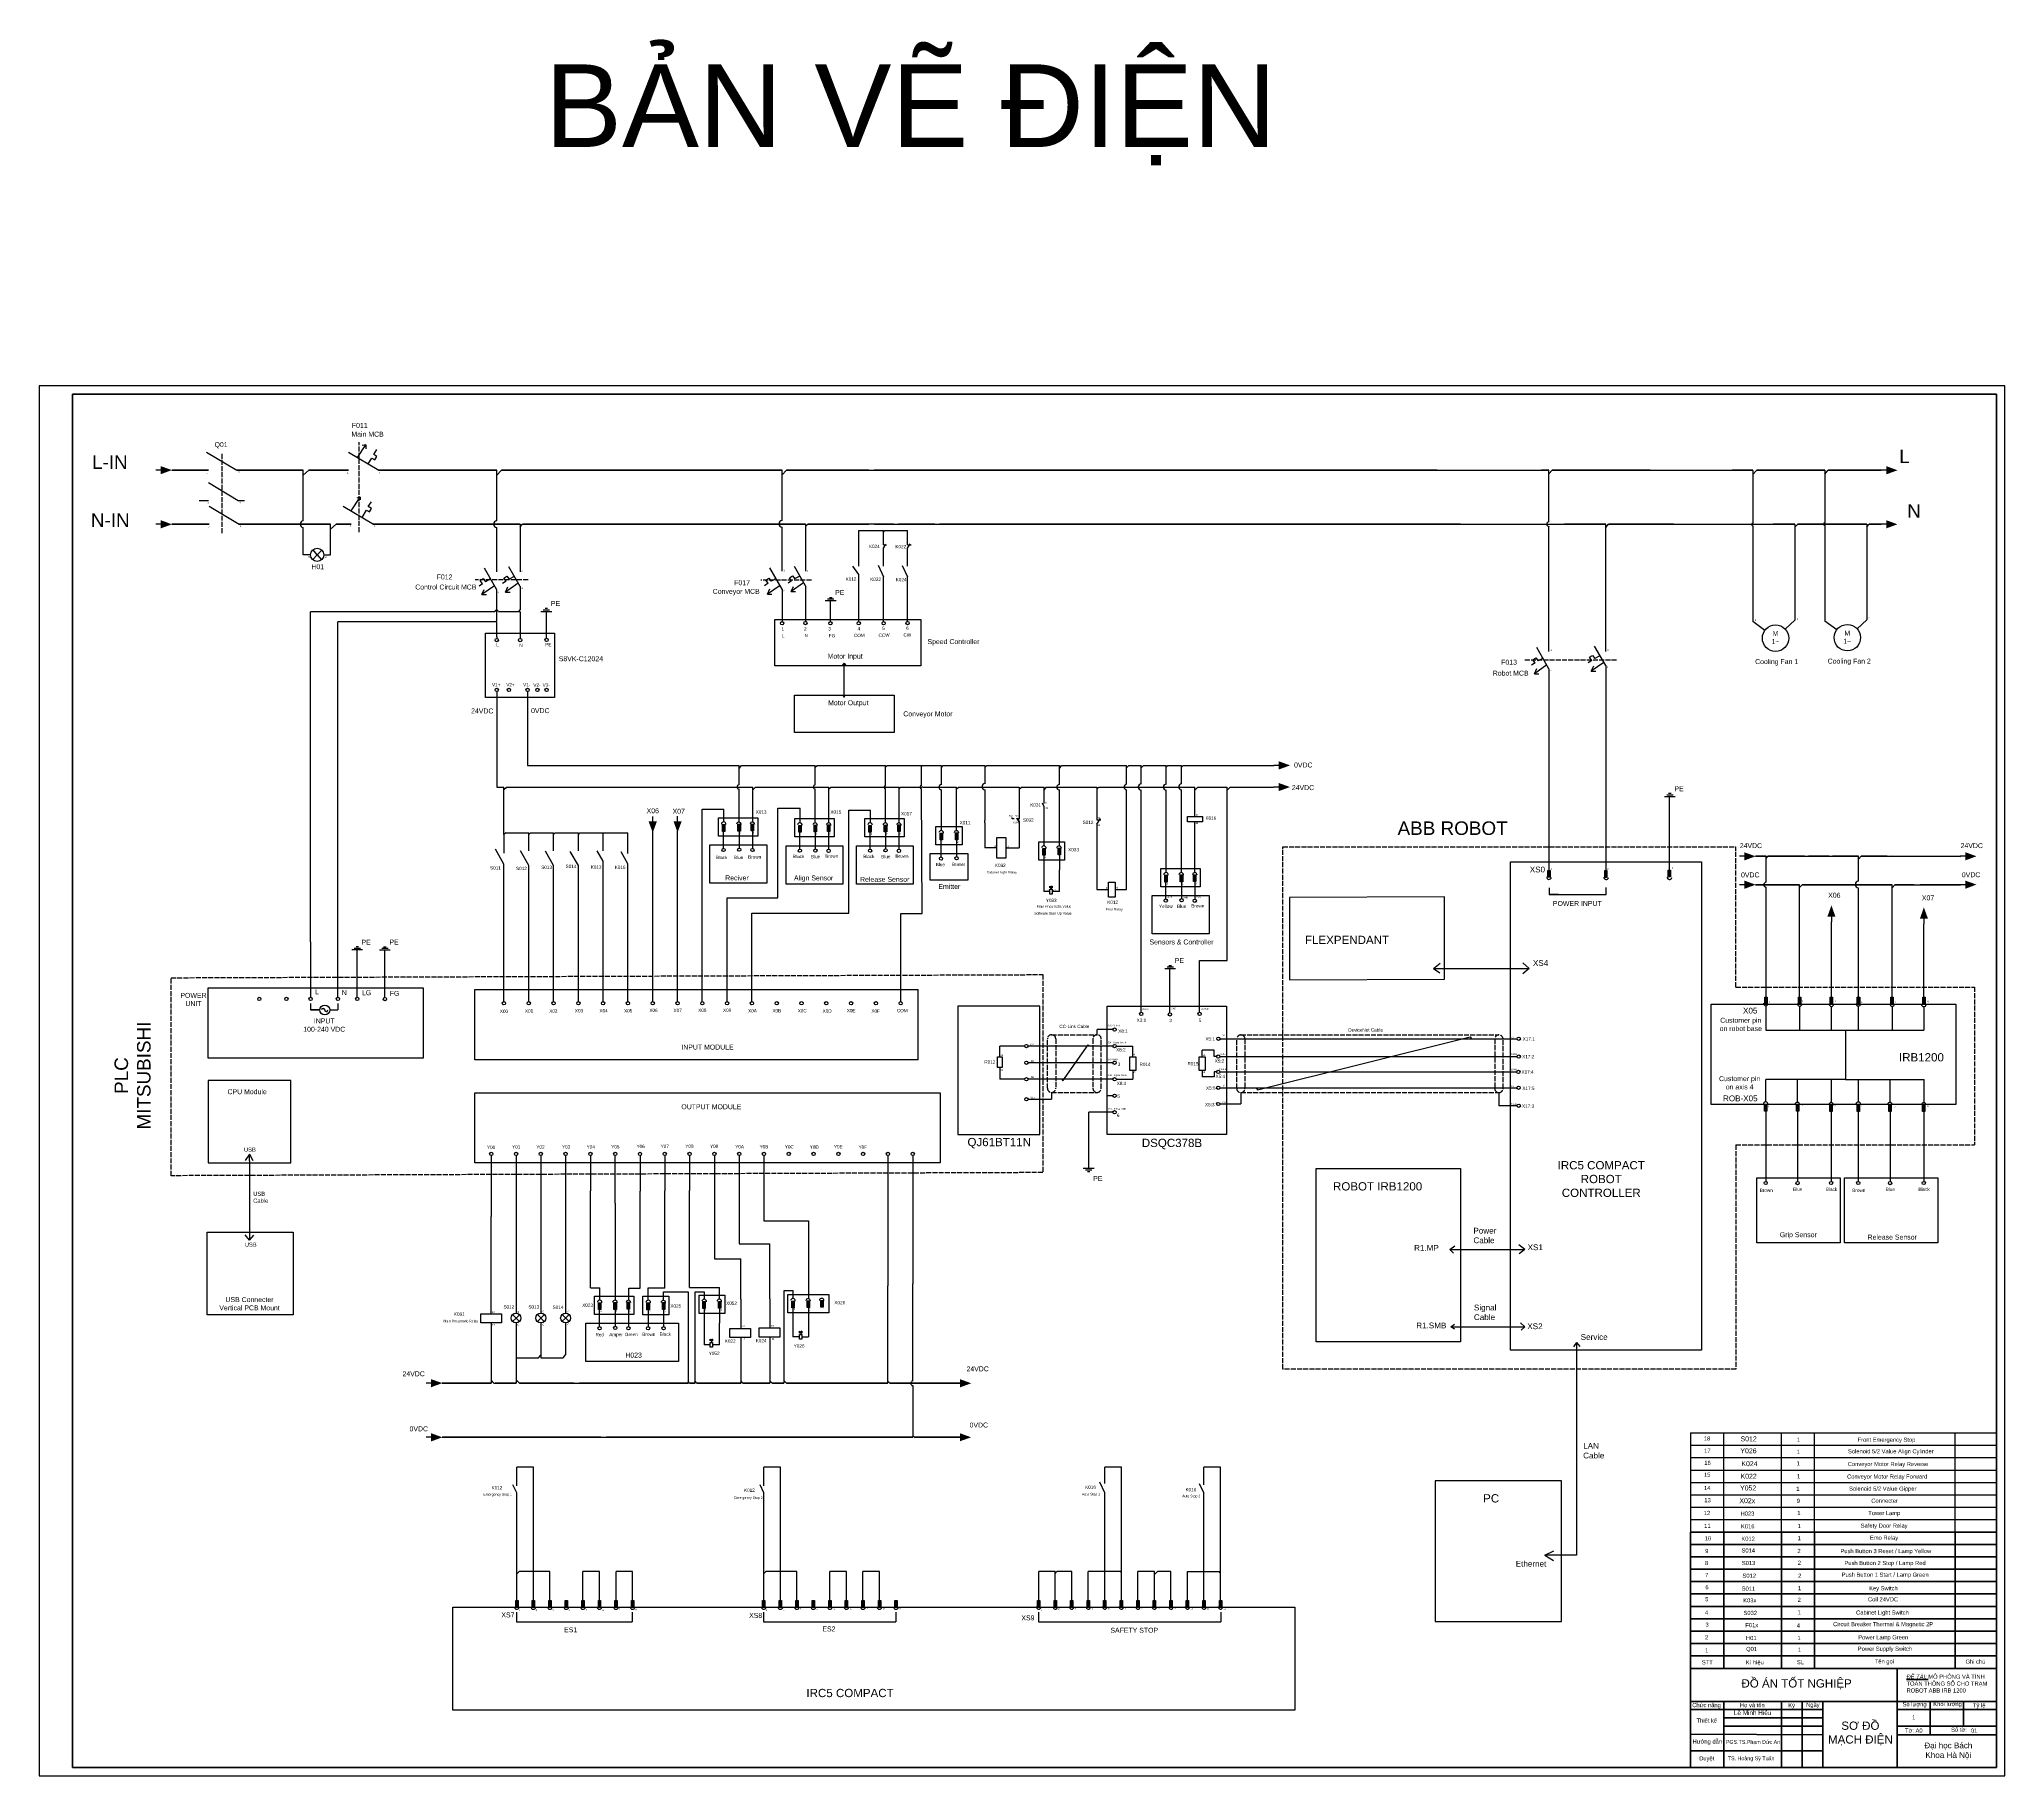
# Model space of a CAD drawing. Header units: inches. Extents: x 202 to 3097, y 126 to 1215.
# Drawn here: x 202 to 1391, y 134 to 1185 of the extents above; entities that cross this region are included whole.
import ezdxf

# ---------------------------------------------------------------- set-up
doc = ezdxf.new("R2010")
doc.units = ezdxf.units.IN
doc.header["$MEASUREMENT"] = 0
doc.linetypes.add('AM_ISO02W050x2', pattern=[3.75, 3, -0.75])
doc.linetypes.add('CENTER', pattern=[2, 1.25, -0.25, 0.25, -0.25])
for name, color, linetype, lineweight in [('0-netdam', 7, 'Continuous', 30), ('AM_7', 4, 'CENTER', 15), ('NetManh', 7, 'Continuous', 15)]:
    doc.layers.add(name, color=color, linetype=linetype, lineweight=lineweight)
for name, color, linetype in [('FORMAT', 7, 'Continuous'), ('LOC', 8, 'Continuous'), ('Nét đứt', 7, 'AM_ISO02W050x2'), ('PDF2_Text', 7, 'Continuous'), ('SYMS', 7, 'Continuous'), ('YEL_14_THHN', 2, 'Continuous')]:
    doc.layers.add(name, color=color, linetype=linetype)
doc.styles.add('Arial', font='arial.ttf')
doc.styles.add('Kiểu 1', font='arial.ttf', dxfattribs={"height": 5})
doc.styles.get("Standard").update_dxf_attribs({"font": 'arial.ttf'})

# ---------------------------------------------------------------- blocks, each defined once
blk = doc.blocks.new('*U11')
blk.add_circle((0, 5.9), 1)
blk = doc.blocks.new('*U12')
at = {"color": 0, "linetype": 'ByBlock', "lineweight": -2, "transparency": 16777216}
for p in [(115332.2, 80551.4), (115347.2, 80551.4), (115362.2, 80551.4), (115377.2, 80551.4), (115392.2, 80551.4), (115407.2, 80551.4), (115422.2, 80551.4), (115437.2, 80551.4), (115452.2, 80551.4), (115467.2, 80551.4), (115482.2, 80551.4), (115497.2, 80551.4), (115512.2, 80551.4), (115527.2, 80551.4), (115542.2, 80551.4), (115557.2, 80551.4), (115572.2, 80551.4)]:
    blk.add_blockref('*U11', p, dxfattribs=at)
blk = doc.blocks.new('*U13')
blk.add_circle((0, 5.3), 1)
blk = doc.blocks.new('*U14')
at = {"color": 0, "linetype": 'ByBlock', "lineweight": -2, "transparency": 16777216}
for p in [(115321.7, 80552.3), (115336.7, 80552.3), (115351.7, 80552.3), (115366.7, 80552.3), (115381.7, 80552.3), (115396.7, 80552.3), (115411.7, 80552.3), (115426.7, 80552.3), (115441.7, 80552.3), (115456.7, 80552.3), (115471.7, 80552.3), (115486.7, 80552.3), (115501.7, 80552.3), (115516.7, 80552.3), (115531.7, 80552.3), (115546.7, 80552.3), (115561.7, 80552.3), (115576.7, 80552.3)]:
    blk.add_blockref('*U13', p, dxfattribs=at)
blk = doc.blocks.new('*U21')
blk.add_line((0, -7.5), (0, -192.5))
blk = doc.blocks.new('*U22')
at = {"color": 0, "linetype": 'ByBlock', "lineweight": -2, "transparency": 16777216, "rotation": 90}
for p in [(1193.3, 341.4), (1193.3, 333.9), (1193.3, 326.4), (1193.3, 318.9), (1193.3, 311.4), (1193.3, 303.9), (1193.3, 296.4), (1193.3, 288.9)]:
    blk.add_blockref('*U21', p, dxfattribs=at)
blk = doc.blocks.new('*U29')
blk.add_circle((0, 0), 1)
blk = doc.blocks.new('*U30')
at = {"color": 0, "linetype": 'ByBlock', "lineweight": -2, "transparency": 16777216, "rotation": 270}
for p in [(852.3, 585.4), (852.3, 575.4), (852.3, 565.4), (852.3, 555.4), (852.3, 545.4), (852.3, 535.4)]:
    blk.add_blockref('*U29', p, dxfattribs=at)
blk = doc.blocks.new('*U32')
blk.add_lwpolyline([(-0.7, -6.6), (-0.7, -2.5), (0.7, -2.5), (0.7, -6.6)], close=True)
blk.add_arc((0, -6.5), 1.4, 174.4059, 354.4059)
at = {"layer": 'LOC', "lineweight": 35, "transparency": 33554559}
for points in [[(0.7, -6.6), (-0.7, -6.6), (0.7, -2.5)], [(-0.7, -6.6), (0.7, -2.5), (-0.7, -2.5)]]:
    blk.add_solid(points, dxfattribs=at)
blk = doc.blocks.new('*U33')
at = {"color": 0, "linetype": 'ByBlock', "lineweight": -2, "transparency": 16777216}
for p in [(490.7, 242.5), (500.7, 242.5), (510.7, 242.5), (520.7, 242.5), (530.7, 242.5), (540.7, 242.5), (550.7, 242.5), (560.7, 242.5)]:
    blk.add_blockref('*U32', p, dxfattribs=at)
blk = doc.blocks.new('*U34')
blk.add_lwpolyline([(-0.7, -5.8), (-0.7, -1.7), (0.7, -1.7), (0.7, -5.8)], close=True)
blk.add_arc((0, -5.6), 1.4, 174.4059, 354.4059)
at = {"layer": 'LOC', "lineweight": 35, "transparency": 33554559}
for points in [[(0.7, -5.8), (-0.7, -5.8), (0.7, -1.7)], [(-0.7, -5.8), (0.7, -1.7), (-0.7, -1.7)]]:
    blk.add_solid(points, dxfattribs=at)
blk = doc.blocks.new('*U35')
at = {"color": 0, "linetype": 'ByBlock', "lineweight": -2, "transparency": 16777216}
for p in [(640.1, 241.6), (650.1, 241.6), (660.1, 241.6), (670.1, 241.6), (680.1, 241.6), (690.1, 241.6), (700.1, 241.6), (710.1, 241.6), (720.1, 241.6)]:
    blk.add_blockref('*U34', p, dxfattribs=at)
blk = doc.blocks.new('*U36')
blk.add_lwpolyline([(-0.7, -5.5), (-0.7, -1.4), (0.7, -1.4), (0.7, -5.5)], close=True)
blk.add_arc((0, -5.3), 1.4, 174.4059, 354.4059)
at = {"layer": 'LOC', "lineweight": 35, "transparency": 33554559}
for points in [[(0.7, -5.5), (-0.7, -5.5), (0.7, -1.4)], [(-0.7, -5.5), (0.7, -1.4), (-0.7, -1.4)]]:
    blk.add_solid(points, dxfattribs=at)
blk = doc.blocks.new('*U37')
at = {"color": 0, "linetype": 'ByBlock', "lineweight": -2, "transparency": 16777216}
for p in [(806.4, 241.4), (816.4, 241.4), (826.4, 241.4), (836.4, 241.4), (846.4, 241.4), (856.4, 241.4), (866.4, 241.4), (876.4, 241.4), (886.4, 241.4), (896.4, 241.4), (906.4, 241.4), (916.4, 241.4)]:
    blk.add_blockref('*U36', p, dxfattribs=at)

msp = doc.modelspace()

# ---------------------------------------------------------------- linework, layer by layer
for p, q in [((1390.8, 974.9), (201.8, 974.9)), ((201.8, 974.9), (201.8, 133.9)), ((1390.8, 133.9), (1390.8, 974.9)), ((302.9, 934.9), (321.3, 924)), ((388.8, 934.9), (407.2, 923.9)), ((394.3, 931.7), (399.3, 939.2)), ((399.3, 939.2), (397.1, 938.8)), ((399.3, 939.2), (399.3, 936.9)), ((400.8, 927.8), (403, 931.3)), ((403, 931.3), (404.7, 930.3)), ((404.1, 933.5), (405.9, 936.5)), ((406, 932.3), (404.1, 933.5)), ((404.7, 930.3), (406, 932.3)), ((275.2, 923.9), (272.2, 923.9)), ((304.1, 916.4), (322.2, 905.5)), ((321.4, 924), (321.3, 924)), ((361.5, 893.3), (361.5, 923.9)), ((361.5, 920.9), (364.9, 923.9)), ((407.2, 923.9), (407.2, 923.9)), ((478.5, 920.9), (481.5, 923.9)), ((478.5, 893.3), (478.5, 923.9)), ((651.2, 893.5), (651.2, 923.9)), ((651.2, 921.2), (653.9, 923.9)), ((703.6, 923.9), (706.9, 923.9)), ((1047.5, 923.9), (1110.5, 923.9)), ((1115.1, 896.1), (1115.1, 923.9)), ((1115.1, 921.7), (1117, 923.9)), ((1115.1, 923.9), (1115.1, 923.9)), ((1117, 923.9), (1117, 923.9)), ((1176.3, 923.9), (1180.2, 923.9)), ((1180.2, 923.9), (1225.9, 923.9)), ((1238.4, 923.7), (1238.4, 923.9)), ((1238.4, 923.7), (1238.4, 891.8)), ((1238.4, 921.4), (1240.6, 923.7)), ((1240.6, 923.7), (1240.9, 923.9)), ((1281.9, 923.9), (1281.9, 892.1)), ((1281.9, 921.6), (1284.1, 923.9)), ((1319.1, 923.9), (1316.1, 923.9)), ((304.1, 905.4), (298.5, 905.4)), ((322.2, 905.5), (326, 905.5)), ((390.5, 899.3), (396, 907.6)), ((396, 907.6), (393.9, 907.1)), ((396, 907.6), (396, 906.1)), ((400.8, 901.9), (402.7, 904.8)), ((304.5, 902.2), (322.8, 891.2)), ((385.7, 902.2), (404, 891.2)), ((397.1, 895.4), (399.8, 899.7)), ((399.8, 899.7), (401.5, 898.7)), ((402.8, 900.7), (400.8, 901.9)), ((401.5, 898.7), (402.8, 900.7)), ((1115.1, 892.8), (1115.1, 896.1)), ((275.2, 891.2), (272.2, 891.2)), ((361.5, 872.7), (361.5, 889.3)), ((377.9, 872.7), (377.9, 891.2)), ((377.9, 888.2), (381.4, 891.2)), ((478.5, 862.5), (478.5, 889.3)), ((492.7, 891.2), (492.7, 862.5)), ((492.7, 889.6), (494.2, 891.2)), ((651.2, 862.8), (651.2, 889.5)), ((665.3, 891.2), (665.3, 862.8)), ((665.3, 889.9), (666.7, 891.2)), ((697.5, 887.4), (712.6, 887.4)), ((697.5, 865.8), (697.5, 887.4)), ((707, 891.2), (703.6, 891.2)), ((712.6, 886.5), (713.3, 887.4)), ((712.6, 878.7), (712.6, 887.4)), ((713.3, 887.4), (727.1, 887.4)), ((718.6, 891.2), (721.5, 891.2)), ((727.1, 878.8), (727.1, 887.4)), ((743.5, 891.2), (746.4, 891.2)), ((1061.6, 891.2), (1124.4, 891.2)), ((1115.1, 814.2), (1115.1, 889.8)), ((1149.5, 814.2), (1149.5, 891.2)), ((1149.5, 889.2), (1151.2, 891.2)), ((1190.5, 891.2), (1192.1, 891.2)), ((1191.3, 891.2), (1205.7, 891.2)), ((1205.7, 891.2), (1250.7, 891.2)), ((1238.4, 890.3), (1238.4, 832.3)), ((1263.9, 891), (1263.9, 891.2)), ((1263.9, 891), (1263.9, 833.1)), ((1263.9, 889.4), (1265.4, 891)), ((1265.4, 891), (1265.6, 891.2)), ((1281.9, 890.5), (1281.9, 832.5)), ((1307.3, 891.2), (1307.3, 833.4)), ((1307.3, 889.7), (1308.9, 891.2)), ((1319.1, 891.2), (1316.1, 891.2)), ((365.9, 872.7), (361.5, 872.7)), ((369.9, 872.7), (367.2, 869.8)), ((369.9, 872.7), (367.4, 875.8)), ((369.9, 872.7), (372.7, 875.6)), ((369.9, 872.7), (372.5, 869.6)), ((373.9, 872.7), (377.9, 872.7)), ((712.6, 876.8), (714, 879.2)), ((712.6, 878.7), (714.3, 878.7)), ((712.6, 865.8), (712.6, 876.8)), ((727.1, 876.7), (728.7, 879.3)), ((727.1, 878.8), (729.2, 878.8)), ((727.1, 865.8), (727.1, 876.7)), ((478.5, 851.6), (471.1, 864.6)), ((474.8, 858.1), (471.8, 856.4)), ((484.3, 856.7), (482.1, 855.3)), ((492.7, 853.6), (485.9, 865.4)), ((489.1, 859.6), (486.1, 857.9)), ((651.2, 851.9), (643.8, 864.8)), ((647.5, 858.4), (644.5, 856.7)), ((656.9, 857), (654.8, 855.5)), ((665.3, 853.9), (658.6, 865.7)), ((661.8, 859.9), (658.7, 858.2)), ((697.5, 860.8), (694, 865.8)), ((697.5, 832.3), (697.5, 860.8)), ((709.2, 866.4), (712.6, 859.4)), ((712.6, 832.3), (712.6, 859.4)), ((712.6, 859.4), (712.6, 859.4)), ((723.7, 866.2), (727.1, 859.4)), ((727.1, 832.4), (727.1, 859.4)), ((470, 855.2), (467.8, 853.8)), ((477.2, 854), (469.6, 848.7)), ((469.6, 848.7), (471, 851.8)), ((469.6, 848.7), (472.3, 848.7)), ((478.5, 833), (478.5, 851.6)), ((491.4, 855.5), (483.9, 850.2)), ((483.9, 850.2), (485.3, 853.3)), ((483.9, 850.2), (486.6, 850.2)), ((492.7, 853.6), (492.7, 839.4)), ((642.7, 855.5), (640.5, 854)), ((649.9, 854.2), (642.3, 849)), ((642.3, 849), (643.7, 852.1)), ((642.3, 849), (645, 849)), ((651.2, 851.9), (651.2, 832.3)), ((664.1, 855.7), (656.6, 850.5)), ((656.6, 850.5), (658, 853.6)), ((656.6, 850.5), (659.3, 850.5)), ((665.3, 853.9), (665.3, 832.4)), ((677.3, 845.1), (683.8, 845.1)), ((678.7, 846.1), (682.5, 846.1)), ((679.8, 847), (681.4, 847)), ((680.4, 832.3), (680.4, 845.1)), ((365.9, 638.5), (365.9, 838.3)), ((406.1, 838.3), (365.9, 838.3)), ((477.4, 838.3), (406.1, 838.3)), ((477.8, 832.2), (478.5, 833)), ((492.7, 838.3), (479.5, 838.3)), ((491.7, 838.3), (492.7, 839.4)), ((492.7, 838.3), (492.7, 823.1)), ((505.2, 838.5), (511.8, 838.5)), ((506.7, 839.5), (510.5, 839.5)), ((507.8, 840.4), (509.3, 840.4)), ((508.7, 830.1), (508.7, 838.5)), ((1258, 827.7), (1263.9, 833.1)), ((1289.2, 827.3), (1281.9, 832.5)), ((1301.5, 828), (1307.3, 833.4)), ((382.4, 640.2), (382.4, 832.2)), ((422.5, 832.2), (382.4, 832.2)), ((478.5, 832.2), (422.5, 832.2)), ((478.5, 823.1), (478.5, 832.2)), ((478.5, 823.1), (478.5, 822.1)), ((492.7, 823.1), (492.7, 822.1)), ((508.7, 822.2), (508.7, 830.1)), ((1245.7, 827), (1238.4, 832.3)), ((1115.1, 803.8), (1107.8, 816.7)), ((1111.5, 810.2), (1108.5, 808.5)), ((1141.1, 808.8), (1138.9, 807.4)), ((1149.5, 805.7), (1142.7, 817.5)), ((1145.9, 811.7), (1142.9, 810)), ((688.7, 807.1), (687.8, 806.1)), ((688.7, 787.8), (688.7, 807.1)), ((688.7, 807.1), (689.5, 806)), ((1106.7, 807.3), (1104.5, 805.9)), ((1113.8, 806.1), (1106.3, 800.8)), ((1106.3, 800.8), (1107.7, 804)), ((1106.3, 800.8), (1109, 800.8)), ((1115.1, 803.8), (1115.1, 681.7)), ((1148.3, 807.6), (1140.7, 802.3)), ((1140.7, 802.3), (1142.2, 805.5)), ((1140.7, 802.3), (1143.5, 802.3)), ((1149.5, 805.7), (1149.5, 681.6)), ((478.5, 790), (478.5, 763.7)), ((497.2, 790), (497.2, 763.1)), ((688.7, 786.6), (688.4, 787.1)), ((688.7, 787.8), (688.7, 786.6)), ((688.7, 786.6), (689.1, 787.2)), ((478.5, 763.7), (478.5, 750)), ((497.2, 763.1), (497.2, 745.3)), ((478.5, 750), (478.5, 732.2)), ((497.2, 745.3), (602.5, 745.3)), ((602.5, 745.3), (604.2, 745.3)), ((604.2, 745.3), (625.1, 745.3)), ((625.1, 743.5), (626.6, 745.3)), ((625.1, 733.5), (625.1, 745.3)), ((626.6, 745.3), (671.2, 745.3)), ((671.2, 733.5), (671.2, 745.3)), ((671.2, 744.2), (672.4, 745.3)), ((672.4, 745.3), (713.7, 745.3)), ((713.7, 733), (713.7, 745.3)), ((713.7, 744.4), (714.7, 745.3)), ((714.7, 745.3), (735.4, 745.3)), ((735.4, 744.7), (735.4, 745.3)), ((735.4, 744.6), (736.1, 745.3)), ((735.4, 733.2), (735.4, 744.7)), ((735.4, 744.7), (735.4, 744.7)), ((736.1, 745.3), (747.5, 745.3)), ((747.5, 744.1), (748.7, 745.3)), ((747.5, 733.6), (747.5, 745.3)), ((748.7, 745.3), (773.9, 745.3)), ((773.9, 745.3), (773.9, 734.2)), ((773.9, 744), (775.1, 745.3)), ((775.1, 745.3), (818.9, 745.3)), ((818.9, 743.5), (820.2, 745.3)), ((818.9, 733.7), (818.9, 745.3)), ((820.2, 745.3), (829.3, 745.3)), ((829.3, 745.3), (859.6, 745.3)), ((859.6, 733.9), (859.6, 745.3)), ((859.6, 743.8), (860.9, 745.3)), ((860.9, 745.3), (861.4, 745.3)), ((861.4, 745.3), (868.4, 745.3)), ((868.4, 734.2), (868.4, 745.3)), ((868.4, 743.8), (869.9, 745.3)), ((869.9, 745.3), (883.5, 745.3)), ((883.5, 744.2), (884.6, 745.3)), ((883.5, 734), (883.5, 745.3)), ((884.6, 745.3), (892.7, 745.3)), ((892.7, 744.2), (893.7, 745.3)), ((892.7, 734.1), (892.7, 745.3)), ((893.7, 745.3), (913.2, 745.3)), ((913.2, 745.3), (948.6, 745.3)), ((951.6, 745.3), (948.6, 745.3)), ((478.5, 732.2), (482.9, 732.2)), ((482.9, 722.1), (482.9, 732.2)), ((482.9, 730.8), (484.4, 732.2)), ((484.4, 732.2), (523.1, 732.2)), ((523.1, 732.2), (524.1, 732.2)), ((524.1, 732.2), (609.7, 732.2)), ((609.7, 732.2), (611.3, 732.2)), ((611.3, 732.2), (633.4, 732.2)), ((625.1, 733.5), (625.1, 733.5)), ((625.1, 730.9), (625.2, 730.9)), ((625.2, 711), (625.2, 730.9)), ((633.4, 730.5), (635, 732.2)), ((633.4, 731.2), (633.4, 732.2)), ((633.4, 711), (633.4, 731.2)), ((635, 732.2), (679.5, 732.2)), ((671.2, 710.5), (671.2, 730.9)), ((679.5, 710.5), (679.5, 732.2)), ((679.5, 731.2), (680.6, 732.2)), ((680.6, 732.2), (722, 732.2)), ((713.7, 710.5), (713.7, 731.2)), ((722, 710.5), (722, 732.2)), ((722, 731.5), (722.7, 732.2)), ((722.7, 732.2), (735.4, 732.2)), ((736.4, 732.2), (735.4, 732.2)), ((736, 655.6), (735.4, 731.2)), ((736.4, 732.2), (748.1, 732.2)), ((747.5, 705.9), (747.5, 730.5)), ((748.1, 732.2), (756.7, 732.2)), ((756.7, 705.8), (756.7, 732.2)), ((756.7, 731.2), (757.8, 732.2)), ((757.8, 732.2), (794.5, 732.2)), ((773.9, 730.5), (773.9, 712.2)), ((794.5, 732.2), (794.5, 713)), ((794.5, 730.9), (795.9, 732.2)), ((795.9, 732.2), (809.7, 732.2)), ((809.7, 730.4), (810.9, 732.2)), ((809.7, 722.2), (809.7, 732.2)), ((810.9, 732.2), (829.3, 732.2)), ((818.9, 696.5), (818.9, 730.5)), ((829.3, 732.2), (841.6, 732.2)), ((841.6, 732.2), (841.6, 712.4)), ((841.6, 730.9), (842.7, 732.2)), ((842.7, 732.2), (875.6, 732.2)), ((859.6, 670.3), (859.6, 730.6)), ((868.4, 606.8), (868.4, 730.4)), ((875.6, 732.2), (900.9, 732.2)), ((883.5, 680.4), (883.5, 730.4)), ((892.7, 680.4), (892.7, 730.5)), ((900.9, 730.4), (902.6, 732.2)), ((900.9, 714.5), (900.9, 732.2)), ((902.6, 732.2), (913.3, 732.2)), ((913.3, 732.2), (920.5, 732.2)), ((920.5, 627.2), (920.5, 732.2)), ((920.5, 730.3), (922.2, 732.2)), ((922.2, 732.2), (948.5, 732.2)), ((951.5, 732.2), (948.5, 732.2)), ((1184.9, 726.5), (1191.5, 726.5)), ((1186.4, 727.5), (1190.2, 727.5)), ((1187.5, 728.4), (1189, 728.4)), ((1188, 681.9), (1188, 726.5)), ((482.9, 703.4), (482.9, 722.1)), ((572.9, 711.4), (572.9, 714.4)), ((587.9, 711.5), (587.9, 714.5)), ((602.9, 602.4), (602.9, 718.9)), ((602.9, 718.9), (615.5, 718.9)), ((615.5, 718.9), (616, 718.9)), ((616, 711.1), (616, 718.9)), ((648.5, 665.1), (648.5, 719.4)), ((648.5, 719.4), (662.1, 719.4)), ((662.1, 710.6), (662.1, 719.4)), ((691.6, 655.8), (691.6, 718.2)), ((691.6, 718.2), (704.6, 718.2)), ((704.6, 710.6), (704.6, 718.2)), ((790.4, 713), (790.4, 713.8)), ((809.7, 720.2), (808.6, 722.4)), ((809.7, 696.6), (809.7, 720.2)), ((900.9, 714.5), (900.9, 714.4)), ((484, 704.5), (482.9, 703.4)), ((482.9, 703.4), (482.9, 692.1)), ((484, 704.5), (497.9, 704.5)), ((497.9, 693.7), (497.9, 704.5)), ((497.9, 703.4), (499, 704.5)), ((499, 704.5), (512.9, 704.5)), ((512.9, 704.1), (512.9, 704.5)), ((512.9, 703.4), (513.9, 704.5)), ((512.9, 693.7), (512.9, 704.1)), ((513.9, 704.5), (527.9, 704.5)), ((527.9, 703.2), (527.9, 704.5)), ((527.9, 703.4), (528.8, 704.5)), ((527.9, 693.7), (527.9, 703.2)), ((528.8, 704.5), (542.9, 704.5)), ((542.9, 693.7), (542.9, 704.5)), ((542.9, 704.5), (557.9, 704.5)), ((557.9, 692), (557.9, 704.5)), ((572.9, 602.4), (572.9, 705.5)), ((587.9, 602.4), (587.9, 705.5)), ((615.8, 695.1), (615.8, 705.4)), ((625.2, 705.6), (625.2, 695.3)), ((633.2, 705.7), (633.2, 695.1)), ((661.9, 694.7), (661.9, 704.9)), ((671.2, 705.1), (671.2, 694.8)), ((679.3, 705.2), (679.3, 694.6)), ((704.4, 694.7), (704.4, 704.9)), ((713.7, 705.1), (713.7, 694.8)), ((721.8, 705.2), (721.8, 694.6)), ((773.9, 710.6), (773.9, 712.2)), ((773.9, 710.6), (773.9, 695.4)), ((791.5, 713), (790.4, 713)), ((794.5, 713), (792.9, 713)), ((793.4, 713), (793.2, 713.3)), ((794.5, 711.4), (793.4, 713)), ((794.5, 712.4), (793.9, 712.3)), ((794.3, 711.8), (794.5, 712.4)), ((794.5, 711.4), (794.5, 695.4)), ((841.6, 709.8), (843.7, 713.1)), ((841.6, 712.4), (843.3, 712.4)), ((841.6, 709.8), (841.6, 670.3)), ((843.3, 712.4), (844, 712.4)), ((900.9, 680.4), (900.9, 711.1)), ((482.9, 685.6), (477.8, 694.6)), ((497.9, 684.8), (492.9, 693.5)), ((512.9, 684.8), (508.1, 693.3)), ((527.9, 684.7), (523, 693.2)), ((542.9, 687.4), (539.3, 693.7)), ((557.9, 685.7), (553.8, 692.9)), ((747.3, 689.9), (747.3, 700.2)), ((756.7, 700.3), (756.7, 690.1)), ((781, 695.4), (773.9, 695.4)), ((786.5, 695.4), (794.5, 695.4)), ((809.5, 690.9), (809.5, 682.1)), ((818.9, 691.1), (818.9, 682.1)), ((1233.3, 690.3), (1230.3, 690.3)), ((1246.4, 674.6), (1246.4, 690.3)), ((1246.4, 688.9), (1247.6, 690.3)), ((1269.7, 690.3), (1286.7, 690.3)), ((1271.3, 690.3), (1272.1, 690.3)), ((1302.4, 675.2), (1302.4, 690.3)), ((1302.4, 688.6), (1303.9, 690.3)), ((1319.6, 690.3), (1323.1, 690.3)), ((1366.9, 690.3), (1363.9, 690.3)), ((482.9, 602.4), (482.9, 685.6)), ((497.9, 602.4), (497.9, 684.8)), ((512.9, 602.4), (512.9, 684.8)), ((527.9, 602.4), (527.9, 684.7)), ((542.9, 602.4), (542.9, 687.4)), ((557.9, 602.4), (557.9, 685.7)), ((809.5, 682.1), (809.5, 668.9)), ((818.9, 668.9), (818.9, 682.1)), ((813.2, 668.9), (809.5, 668.9)), ((813.2, 672.3), (814.6, 671.2)), ((814.6, 672.3), (813.2, 671.2)), ((818.9, 668.9), (814.6, 668.9)), ((841.6, 670.3), (848.7, 670.3)), ((852.6, 670.3), (859.6, 670.3)), ((883.3, 664.5), (883.3, 674.7)), ((892.7, 674.9), (892.7, 664.7)), ((900.8, 675), (900.8, 664.4)), ((1115.3, 671.2), (1115.3, 667.2)), ((1120.9, 667.2), (1115.3, 667.2)), ((1115.3, 667.2), (1120.9, 667.2)), ((1120.9, 667.2), (1126.9, 667.2)), ((1126.9, 667.2), (1149.6, 667.2)), ((1149.6, 667.2), (1149.6, 671.4)), ((1233.3, 673.1), (1230.3, 673.1)), ((1246.4, 605.1), (1246.4, 671.6)), ((1266.7, 605.1), (1266.7, 673.1)), ((1266.7, 671.4), (1268.2, 673.1)), ((1302.4, 605), (1302.4, 671.1)), ((1322.7, 605), (1322.7, 673.1)), ((1322.7, 671.2), (1324.3, 673.1)), ((1336, 673.1), (1339.6, 673.1)), ((1366.9, 673.1), (1363.9, 673.1)), ((617.9, 602.4), (617.9, 665.1)), ((617.9, 665.1), (648.5, 665.1)), ((632.9, 602.4), (632.9, 655.8)), ((632.9, 655.8), (691.6, 655.8)), ((722.9, 602.4), (722.9, 655.6)), ((722.9, 655.6), (736, 655.6)), ((1286, 653.7), (1286, 650.7)), ((1286, 605.1), (1286, 650.7)), ((1341.9, 652.5), (1341.9, 649.5)), ((1341.9, 605), (1341.9, 649.5)), ((365.9, 638.5), (365.9, 605)), ((382.4, 638.5), (382.4, 640.2)), ((382.4, 605), (382.4, 638.5)), ((390.9, 633.8), (397.4, 633.8)), ((392.3, 634.8), (396.1, 634.8)), ((393.4, 635.7), (394.9, 635.7)), ((394.1, 629.4), (394.1, 633.8)), ((407.6, 633.7), (414.1, 633.7)), ((409, 634.7), (412.8, 634.7)), ((410.1, 635.6), (411.7, 635.6)), ((410.9, 629.4), (410.9, 633.7)), ((394.1, 605), (394.1, 629.4)), ((410.9, 604.9), (410.9, 629.4)), ((882.7, 622.4), (889.2, 622.4)), ((884.1, 623.4), (887.9, 623.4)), ((885.2, 624.3), (886.8, 624.3)), ((885.8, 606.5), (885.8, 622.4)), ((903.7, 615), (903.7, 627.2)), ((903.7, 627.2), (920.5, 627.2)), ((1045.2, 622.3), (1049.3, 625.6)), ((1045.2, 622.3), (1103.2, 622.3)), ((1045.2, 622.3), (1049, 619.7)), ((1103.2, 622.3), (1099.2, 625.9)), ((1103.2, 622.3), (1099.3, 619.2)), ((733.4, 567.2), (733.4, 609.7)), ((868.4, 595.9), (868.4, 606.8)), ((885.8, 595.6), (885.8, 606.5)), ((903.7, 606.8), (903.7, 615)), ((903.7, 595.9), (903.7, 606.8)), ((365.9, 601.3), (365.9, 597.3)), ((371.5, 597.3), (365.9, 597.3)), ((365.9, 597.3), (371.5, 597.3)), ((377.5, 597.3), (382.4, 597.3)), ((382.4, 601.3), (382.4, 597.3)), ((1246.2, 599.8), (1246.2, 585)), ((1266.7, 599.6), (1266.7, 585)), ((1285.8, 599.4), (1285.8, 585)), ((1302.2, 599.7), (1302.2, 585)), ((1322.7, 599.6), (1322.7, 585)), ((1341.8, 599.3), (1341.8, 585)), ((851.3, 585.4), (841.7, 585.4)), ((841.7, 582.3), (841.7, 585.4)), ((1246.2, 585), (1341.8, 585)), ((1294.4, 585), (1294.4, 555.3)), ((798, 575.4), (782.8, 575.4)), ((782.8, 569), (782.8, 575.4)), ((804.7, 575.4), (800, 575.4)), ((851.3, 575.4), (804.7, 575.4)), ((821, 554.5), (836.3, 576.3)), ((836.3, 576.3), (837, 575.4)), ((853.3, 575.4), (863.3, 575.4)), ((863.3, 568.9), (863.3, 575.4)), ((905.3, 568.9), (905.3, 572.9)), ((912.6, 572.9), (905.3, 572.9)), ((912.6, 569.1), (912.6, 572.9)), ((916.1, 579.9), (1095.8, 579.9)), ((938.7, 549), (1067.5, 581.1)), ((1067.5, 581.1), (1068.3, 579.9)), ((782.8, 562.4), (782.8, 555.4)), ((804.7, 565.4), (800, 565.4)), ((851.3, 565.4), (804.7, 565.4)), ((863.3, 560.7), (863.3, 555.4)), ((905.3, 560.7), (905.3, 556.8)), ((914, 569.1), (912.6, 569.1)), ((914, 559.8), (912.6, 559.8)), ((912.6, 559.8), (912.6, 556.8)), ((916, 569.1), (1095.8, 569.1)), ((916, 559.8), (1095.6, 559.8)), ((798, 555.4), (782.8, 555.4)), ((804.7, 555.4), (800, 555.4)), ((851.3, 555.4), (804.7, 555.4)), ((814.2, 547.4), (814.2, 543.3)), ((820.4, 555.4), (821, 554.5)), ((853.3, 555.4), (863.3, 555.4)), ((912.6, 556.8), (905.3, 556.8)), ((916, 550.2), (1095.7, 550.2)), ((928.7, 547.3), (928.7, 540.4)), ((937.9, 550.2), (938.7, 549)), ((1084.8, 547.3), (1084.8, 539.3)), ((1294.4, 555.3), (1246.3, 555.3)), ((1246.3, 541.7), (1246.3, 555.3)), ((1265.5, 541.4), (1265.5, 555.3)), ((1286, 541.3), (1286, 555.3)), ((1294.4, 555.3), (1342, 555.3)), ((1302.3, 541.6), (1302.3, 555.3)), ((1321.5, 541.4), (1321.5, 555.3)), ((1342, 541.2), (1342, 555.3)), ((800, 543.3), (814.2, 543.3)), ((851.3, 535.4), (836.7, 535.4)), ((836.7, 501.3), (836.7, 535.4)), ((851.3, 545.4), (847.9, 545.4)), ((916, 540.4), (928.7, 540.4)), ((1095.8, 539.3), (1084.8, 539.3)), ((1246.2, 536), (1246.2, 493.6)), ((1265.5, 536), (1265.5, 493.5)), ((1285.8, 535.9), (1285.8, 493.6)), ((1302.2, 535.9), (1302.2, 493.6)), ((1321.5, 535.9), (1321.5, 493.5)), ((1341.8, 535.9), (1341.8, 493.6)), ((329, 510), (326.3, 506.2)), ((329, 506), (329, 510)), ((329, 510), (331, 506.3)), ((329, 506), (329, 458)), ((475.2, 509.2), (475.2, 472.3)), ((490.2, 509.2), (490.2, 472.7)), ((505.2, 509.2), (505.2, 472.7)), ((520.2, 509.2), (520.2, 472.7)), ((535.2, 509.2), (535.2, 487.9)), ((550.1, 480.4), (550.1, 509.2)), ((565.2, 509.2), (565.2, 487.7)), ((580.2, 509.2), (580.2, 487.8)), ((595.2, 509.2), (595.2, 488.1)), ((610.2, 509.2), (610.2, 491.1)), ((625.2, 509.2), (625.2, 494.3)), ((640.2, 509.2), (640.2, 497.1)), ((715.2, 509.2), (715.2, 430.3)), ((730.2, 509.2), (730.2, 431.6)), ((839.9, 501.3), (833.4, 501.3)), ((838.5, 500.3), (834.7, 500.3)), ((837.4, 499.4), (835.9, 499.4)), ((535.2, 429.1), (535.2, 487.9)), ((565.2, 428.9), (565.2, 487.7)), ((580.2, 429), (580.2, 487.8)), ((595.2, 429.3), (595.2, 488.1)), ((610.2, 491.1), (610.2, 446.7)), ((625.2, 494.3), (625.2, 455.8)), ((640.2, 497.1), (640.2, 469.7)), ((550.1, 480.4), (550.1, 421.6)), ((475.2, 413.5), (475.2, 472.3)), ((490.2, 472.7), (490.2, 413.9)), ((505.2, 472.7), (505.2, 413.9)), ((520.2, 472.7), (520.2, 413.9)), ((640.2, 469.7), (667.1, 469.7)), ((667.1, 469.7), (667.1, 422.6)), ((329, 458), (326.3, 461.3)), ((329, 458), (331.6, 461.1)), ((625.2, 455.8), (643.7, 455.8)), ((643.7, 422.6), (643.7, 455.8)), ((1055.2, 452.3), (1058.1, 454.6)), ((1055.2, 452.3), (1057.4, 450.2)), ((1100.4, 452.3), (1096.8, 455.1)), ((1100.4, 452.3), (1097, 449.7)), ((610.2, 446.7), (626.1, 446.7)), ((626.1, 422.2), (626.1, 446.7)), ((535.2, 429.1), (540.9, 429.1)), ((540.9, 421.7), (540.9, 429.1)), ((558.4, 421.6), (558.4, 428.9)), ((558.4, 428.9), (565.2, 428.9)), ((580.2, 429), (570, 429)), ((570, 429), (570, 421.6)), ((595.2, 429.3), (613.3, 429.3)), ((613.3, 422.3), (613.3, 429.3)), ((715.2, 371.4), (715.2, 430.3)), ((730.2, 372.8), (730.2, 431.6)), ((558.2, 416.3), (558.2, 405.7)), ((579.5, 421.5), (579.5, 426.8)), ((579.5, 426.8), (594.4, 426.8)), ((594.4, 426.8), (594.4, 371.5)), ((604.2, 426.6), (598.4, 426.6)), ((598.4, 426.6), (598.4, 371.5)), ((604, 416.6), (604, 407.8)), ((604.2, 422.3), (604.2, 426.6)), ((613.3, 416.8), (613.3, 407.8)), ((626.1, 422.2), (626.1, 404.6)), ((643.7, 422.6), (643.7, 404.9)), ((657.9, 427.4), (652.2, 427.4)), ((652.2, 427.4), (652.2, 371.5)), ((657.7, 417), (657.7, 399.5)), ((657.9, 422.7), (657.9, 427.4)), ((667.1, 417.2), (667.1, 399.5)), ((475.2, 408), (475.2, 371.5)), ((490.2, 410.9), (488, 408.8)), ((488.1, 413), (492.3, 408.7)), ((490.2, 410.9), (492.4, 413)), ((490.2, 407.9), (490.2, 404)), ((503.1, 408.8), (503, 408.8)), ((503.1, 413), (507.3, 408.7)), ((505.3, 410.9), (503.1, 408.8)), ((505.2, 407.9), (505.2, 392.2)), ((505.3, 410.9), (507.4, 413)), ((520.2, 410.9), (518, 408.8)), ((518, 408.8), (518, 408.8)), ((518.1, 413), (522.3, 408.7)), ((520.2, 410.9), (522.3, 413)), ((520.2, 407.9), (520.2, 389.5)), ((522.3, 408.7), (522.3, 408.7)), ((540.7, 405.7), (540.7, 416)), ((550.1, 416.1), (550.1, 405.9)), ((570.1, 415.9), (570.1, 405.7)), ((579.5, 416.1), (579.5, 405.7)), ((604, 407.8), (604, 394.7)), ((613.3, 394.7), (613.3, 407.8)), ((1055.8, 405.6), (1058, 407.2)), ((1055.8, 405.6), (1100.5, 405.6)), ((1055.8, 405.6), (1057.9, 404.4)), ((1100.5, 405.6), (1097.9, 408)), ((1100.5, 405.6), (1098.3, 403.6)), ((490.2, 404), (490.2, 371.5)), ((607.7, 394.7), (604, 394.7)), ((607.7, 398.1), (609.1, 397)), ((609.1, 398.1), (607.7, 397)), ((613.3, 394.7), (609.1, 394.7)), ((626.1, 399.1), (626.1, 371.5)), ((643.7, 399.4), (643.7, 371.5)), ((661.6, 399.5), (657.7, 399.5)), ((661.6, 402.9), (663.1, 401.8)), ((663.1, 402.9), (661.6, 401.8)), ((663.1, 399.5), (667.1, 399.5)), ((1131.7, 396.1), (1129.9, 393.4)), ((1131.7, 396.1), (1131.7, 267.3)), ((1131.7, 396.1), (1133.7, 393.6)), ((490.2, 386.8), (503.7, 386.8)), ((503.7, 386.8), (505.2, 388.5)), ((505.2, 392.2), (505.2, 386.8)), ((505.2, 386.8), (518.7, 386.8)), ((518.7, 386.8), (520.2, 388.6)), ((520.2, 389.5), (520.2, 388.6)), ((438.8, 371.5), (435.8, 371.5)), ((476.8, 371.5), (475.2, 373.3)), ((476.8, 371.5), (477.6, 371.5)), ((490.2, 373.4), (492.2, 371.5)), ((525.1, 371.5), (528.5, 371.5)), ((595.2, 371.5), (594.4, 372.4)), ((599.6, 371.5), (598.4, 372.9)), ((627.4, 371.5), (626.1, 372.9)), ((645.1, 371.5), (643.7, 372.9)), ((653.8, 371.5), (652.2, 373)), ((716.3, 371.4), (715.2, 372.7)), ((730.2, 370), (730.2, 338.7)), ((758.7, 371.4), (755.7, 371.4)), ((438.8, 338.7), (435.8, 338.7)), ((541.5, 338.7), (545, 338.7)), ((731.3, 338.7), (730.2, 339.7)), ((758.7, 338.7), (755.7, 338.7)), ((1220.8, 281.4), (1220.8, 341.4)), ((1255.8, 281.4), (1255.8, 341.4)), ((1275.8, 281.4), (1275.8, 341.4)), ((1360.8, 281.4), (1360.8, 341.4)), ((490.7, 305.1), (488.3, 309.9)), ((500.7, 320.6), (490.7, 320.6)), ((490.7, 309.4), (490.7, 320.6)), ((500.7, 240), (500.7, 320.6)), ((640.2, 305.1), (637.8, 309.9)), ((640.2, 309.4), (640.2, 320.6)), ((650.2, 320.6), (640.2, 320.6)), ((650.2, 240), (650.2, 320.6)), ((846.4, 305.2), (843.3, 311.5)), ((856.4, 320.6), (846.4, 320.6)), ((846.4, 310.8), (846.4, 320.6)), ((856.4, 240), (856.4, 320.6)), ((906.4, 305.2), (903.6, 310.6)), ((916.4, 320.6), (906.4, 320.6)), ((906.4, 310), (906.4, 320.6)), ((916.4, 240), (916.4, 320.6)), ((490.7, 240), (490.7, 305.1)), ((640.2, 240), (640.2, 305.1)), ((846.4, 240), (846.4, 305.2)), ((906.4, 240), (906.4, 305.2)), ((1112.5, 267.3), (1118, 270.1)), ((1131.7, 267.3), (1112.5, 267.3)), ((1112.5, 267.3), (1117.8, 264.2)), ((490.7, 256.1), (492, 257.4)), ((510.7, 257.4), (492, 257.4)), ((510.7, 240), (510.7, 257.4)), ((530.7, 240), (530.7, 257.4)), ((540.7, 257.4), (530.7, 257.4)), ((540.7, 240), (540.7, 257.4)), ((550.7, 240), (550.7, 257.4)), ((560.7, 257.4), (550.7, 257.4)), ((560.7, 240), (560.7, 257.4)), ((640.2, 256.2), (641.4, 257.4)), ((660.1, 257.4), (641.4, 257.4)), ((660.1, 240), (660.1, 257.4)), ((680.1, 240), (680.1, 257.4)), ((690.1, 257.4), (680.1, 257.4)), ((690.1, 240), (690.1, 257.4)), ((710.1, 257.4), (700.1, 257.4)), ((700.1, 240), (700.1, 257.4)), ((710.1, 240), (710.1, 257.4)), ((806.4, 240), (806.4, 257.4)), ((816.4, 257.4), (806.4, 257.4)), ((816.4, 240), (816.4, 257.4)), ((816.4, 256.3), (817.4, 257.4)), ((826.4, 257.4), (817.4, 257.4)), ((826.4, 240), (826.4, 257.4)), ((836.4, 240), (836.4, 257.4)), ((855.6, 257.4), (836.4, 257.4)), ((856.4, 256.8), (855.6, 257.4)), ((866.4, 240), (866.4, 257.4)), ((876.4, 257.4), (866.4, 257.4)), ((876.4, 240), (876.4, 257.4)), ((876.4, 255.6), (878.3, 257.4)), ((886.4, 257.4), (878.3, 257.4)), ((886.4, 240), (886.4, 257.4)), ((896.4, 240), (896.4, 257.4)), ((896.4, 257.4), (915.5, 257.4)), ((916.4, 256.5), (915.5, 257.4)), ((490.5, 232.9), (490.5, 227.1)), ((490.5, 227.1), (560.5, 227.1)), ((560.5, 232.9), (560.5, 227.1)), ((640, 232.9), (640, 227.1)), ((640, 227.1), (720, 227.1)), ((720, 232.9), (720, 227.1)), ((806.2, 232.9), (806.2, 227.1)), ((806.2, 227.1), (916.5, 227.1)), ((916.5, 232.9), (916.5, 227.1)), ((201.8, 133.9), (1390.8, 133.9))]:
    msp.add_line(p, q)
at = {"lineweight": 35}
for p, q in [((1385.8, 969.9), (221.8, 969.9)), ((221.8, 969.9), (221.8, 138.9)), ((1385.8, 969.9), (1385.8, 138.9)), ((1200.8, 198.9), (1200.8, 138.9)), ((1220.8, 178.9), (1220.8, 138.9)), ((1220.8, 168.9), (1280.8, 168.9)), ((1325.8, 173.9), (1385.8, 173.9)), ((1200.8, 159), (1280.8, 158.7)), ((1220.8, 163.9), (1280.8, 163.9)), ((1325.8, 163.9), (1385.8, 163.9)), ((1325.8, 158.7), (1385.8, 158.7)), ((1385.8, 138.9), (221.8, 138.9))]:
    msp.add_line(p, q, dxfattribs=at)
for points in [[(470, 855.2), (468.6, 857.1), (470.4, 858.3), (471.8, 856.4)], [(484.3, 856.7), (482.9, 858.6), (484.7, 859.8), (486.1, 857.9)], [(642.7, 855.5), (641.3, 857.4), (643.1, 858.6), (644.5, 856.7)], [(656.9, 857), (655.6, 858.9), (657.4, 860.1), (658.8, 858.2)], [(1106.7, 807.3), (1105.3, 809.2), (1107.1, 810.4), (1108.5, 808.5)], [(1141.1, 808.8), (1139.7, 810.7), (1141.5, 811.9), (1142.9, 810)], [(813.2, 671.2), (813.2, 672.3)], [(814.6, 672.3), (814.6, 671.2)], [(733.4, 567.2), (465.3, 567.2), (465.3, 609.7), (733.4, 609.7)], [(607.7, 397), (607.7, 398.1)], [(609.1, 398.1), (609.1, 397)], [(661.6, 401.8), (661.6, 402.9)], [(663.1, 402.9), (663.1, 401.8)], [(1200.8, 341.4), (1200.8, 281.4), (1385.8, 281.4)]]:
    msp.add_lwpolyline(points)
for points in [[(646.8, 833.5), (735, 833.5), (735, 805.5), (646.8, 805.5)], [(471.7, 825.3), (513.4, 825.3), (513.4, 786.4), (471.7, 786.4)], [(658.6, 787.8), (718.9, 787.8), (718.9, 765.2), (658.6, 765.2)], [(636.5, 713.6), (636.5, 702.4), (612.7, 702.4), (612.7, 713.6)], [(896.4, 714.4), (905.5, 714.4), (905.5, 711.1), (896.4, 711.1)], [(616.6, 709.5), (616.6, 705.4), (615.1, 705.4), (615.1, 709.5)], [(625.9, 709.7), (625.9, 705.6), (624.4, 705.6), (624.4, 709.7)], [(633.9, 709.8), (633.9, 705.7), (632.5, 705.7), (632.5, 709.8)], [(682.6, 713.1), (682.6, 702), (658.8, 702), (658.8, 713.1)], [(662.6, 709), (662.6, 704.9), (661.2, 704.9), (661.2, 709)], [(672, 709.2), (672, 705.1), (670.5, 705.1), (670.5, 709.2)], [(680, 709.3), (680, 705.2), (678.6, 705.2), (678.6, 709.3)], [(725.1, 713.1), (725.1, 702), (701.3, 702), (701.3, 713.1)], [(705.1, 709), (705.1, 704.9), (703.7, 704.9), (703.7, 709)], [(714.5, 709.2), (714.5, 705.1), (713, 705.1), (713, 709.2)], [(722.5, 709.3), (722.5, 705.2), (721.1, 705.2), (721.1, 709.3)], [(760, 708.4), (760, 697.2), (744.2, 697.2), (744.2, 708.4)], [(748.1, 704.3), (748.1, 700.2), (746.7, 700.2), (746.7, 704.3)], [(757.4, 704.4), (757.4, 700.3), (756, 700.3), (756, 704.4)], [(786.5, 701.6), (786.5, 689.1), (781, 689.1), (781, 701.6)], [(641.9, 697.2), (641.9, 674), (607.5, 674), (607.5, 697.2)], [(688, 696.7), (688, 673.5), (653.6, 673.5), (653.6, 696.7)], [(730.5, 696.7), (730.5, 673.5), (696.1, 673.5), (696.1, 696.7)], [(763.6, 692), (763.6, 675.8), (740.7, 675.8), (740.7, 692)], [(822.1, 699.1), (822.1, 687.9), (806.4, 687.9), (806.4, 699.1)], [(810.3, 695), (810.3, 690.9), (808.8, 690.9), (808.8, 695)], [(819.6, 695.2), (819.6, 691.1), (818.1, 691.1), (818.1, 695.2)], [(904.1, 682.9), (904.1, 671.8), (880.2, 671.8), (880.2, 682.9)], [(884.1, 678.8), (884.1, 674.7), (882.7, 674.7), (882.7, 678.8)], [(893.5, 679), (893.5, 674.9), (892, 674.9), (892, 679)], [(901.5, 679.1), (901.5, 675), (900, 675), (900, 679.1)], [(1091.8, 687), (1207.3, 687), (1207.3, 391.5), (1091.8, 391.5)], [(1114.4, 677.6), (1114.4, 681.7), (1115.8, 681.7), (1115.8, 677.6)], [(1148.8, 677.5), (1148.8, 681.6), (1150.2, 681.6), (1150.2, 677.5)], [(1187.3, 677.8), (1187.3, 681.9), (1188.7, 681.9), (1188.7, 677.8)], [(813.2, 670.4), (814.6, 670.4), (814.6, 667.4), (813.2, 667.4)], [(848.7, 674.7), (852.6, 674.7), (852.6, 665.6), (848.7, 665.6)], [(909.5, 666.6), (909.5, 643.4), (875, 643.4), (875, 666.6)], [(958.2, 615.5), (1051.9, 616), (1051.9, 665.7), (958.2, 665.3)], [(304, 610.7), (434, 610.7), (434, 568.2), (304, 568.2)], [(757.5, 521.9), (807, 521.9), (807, 599.7), (757.5, 599.7)], [(847.9, 599.7), (920.1, 599.7), (920.1, 521.9), (847.9, 521.9)], [(1213.2, 600.9), (1361.3, 600.9), (1361.3, 540.1), (1213.2, 540.1)], [(1245.6, 601), (1245.6, 605.1), (1247.1, 605.1), (1247.1, 601)], [(1266, 601), (1266, 605.1), (1267.4, 605.1), (1267.4, 601)], [(1285.2, 601), (1285.2, 605.1), (1286.7, 605.1), (1286.7, 601)], [(1301.6, 600.9), (1301.6, 605), (1303.1, 605), (1303.1, 600.9)], [(1321.9, 600.9), (1321.9, 605), (1323.4, 605), (1323.4, 600.9)], [(1341.2, 600.9), (1341.2, 605), (1342.7, 605), (1342.7, 600.9)], [(781.4, 569), (784.3, 569), (784.3, 562.4), (781.4, 562.4)], [(861.6, 568.9), (865.1, 568.9), (865.1, 560.7), (861.6, 560.7)], [(903.5, 568.9), (907.1, 568.9), (907.1, 560.7), (903.5, 560.7)], [(304, 504.7), (354, 504.7), (354, 554.7), (304, 554.7)], [(746.7, 504.7), (465.3, 504.7), (465.3, 547.2), (746.7, 547.2)], [(1246.9, 540.1), (1246.9, 536), (1245.5, 536), (1245.5, 540.1)], [(1266.2, 540.1), (1266.2, 536), (1264.8, 536), (1264.8, 540.1)], [(1286.5, 540), (1286.5, 535.9), (1285.1, 535.9), (1285.1, 540)], [(1302.9, 540), (1302.9, 535.9), (1301.5, 535.9), (1301.5, 540)], [(1322.2, 540), (1322.2, 535.9), (1320.7, 535.9), (1320.7, 540)], [(1342.5, 540), (1342.5, 535.9), (1341.1, 535.9), (1341.1, 540)], [(974.3, 501.4), (1061.5, 501.4), (1061.5, 396.5), (974.3, 396.5)], [(1291.3, 495.7), (1291.3, 456.3), (1240.9, 456.3), (1240.9, 495.7)], [(1350.4, 495.7), (1350.4, 456.3), (1293.9, 456.3), (1293.9, 495.7)], [(303.4, 462.8), (355.3, 462.8), (355.3, 412.8), (303.4, 412.8)], [(561.5, 424.2), (561.5, 413), (537.6, 413), (537.6, 424.2)], [(541.5, 420.1), (541.5, 416), (540.1, 416), (540.1, 420.1)], [(550.9, 420.2), (550.9, 416.1), (549.4, 416.1), (549.4, 420.2)], [(558.9, 420.4), (558.9, 416.3), (557.4, 416.3), (557.4, 420.4)], [(582.7, 424.1), (582.7, 412.9), (567, 412.9), (567, 424.1)], [(570.9, 420), (570.9, 415.9), (569.4, 415.9), (569.4, 420)], [(580.2, 420.2), (580.2, 416.1), (578.8, 416.1), (578.8, 420.2)], [(616.6, 424.8), (616.6, 413.7), (600.9, 413.7), (600.9, 424.8)], [(604.7, 420.8), (604.7, 416.6), (603.3, 416.6), (603.3, 420.8)], [(614.1, 420.9), (614.1, 416.8), (612.6, 416.8), (612.6, 420.9)], [(679.4, 425.2), (679.4, 414.1), (654.6, 414.1), (654.6, 425.2)], [(658.5, 421.1), (658.5, 417), (657, 417), (657, 421.1)], [(667.8, 421.3), (667.8, 417.2), (666.3, 417.2), (666.3, 421.3)], [(676, 421.5), (676, 417.4), (674.5, 417.4), (674.5, 421.5)], [(469, 413.5), (481.5, 413.5), (481.5, 408), (469, 408)], [(588.5, 407.8), (588.5, 384.6), (532.4, 384.6), (532.4, 407.8)], [(619.6, 404.6), (632, 404.6), (632, 399.1), (619.6, 399.1)], [(637.2, 404.9), (649.7, 404.9), (649.7, 399.4), (637.2, 399.4)], [(607.7, 396.1), (609.1, 396.1), (609.1, 393.2), (607.7, 393.2)], [(661.6, 401), (663.1, 401), (663.1, 398), (661.6, 398)], [(1122.7, 312.4), (1046.3, 312.4), (1046.3, 227.3), (1122.7, 227.3)], [(452, 235.9), (961.4, 235.9), (961.4, 173.6), (452, 173.6)]]:
    msp.add_lwpolyline(points, close=True)
for centre, radius in [((369.9, 872.7), 4), ((651.2, 831.3), 1), ((665.3, 831.4), 1), ((680.4, 831.3), 1), ((697.5, 831.3), 1), ((712.6, 831.3), 1), ((727.1, 831.4), 1), ((478.5, 821.1), 1), ((492.7, 821.1), 1), ((508.7, 821.2), 1), ((1252.2, 822.3), 8), ((1295.6, 822.6), 8), ((478.5, 791), 1), ((485.9, 791), 1), ((497.2, 791), 1), ((503.1, 791), 1), ((508.7, 791), 1), ((615.8, 694.1), 1), ((625.2, 694.3), 1), ((633.2, 694.1), 1), ((661.9, 693.7), 1), ((671.3, 693.8), 1), ((679.3, 693.6), 1), ((704.4, 693.7), 1), ((713.8, 693.9), 1), ((721.8, 693.6), 1), ((747.3, 688.9), 1), ((756.7, 689.1), 1), ((883.3, 663.5), 1), ((892.8, 663.7), 1), ((900.8, 663.4), 1), ((334.9, 604), 1), ((351.3, 604), 1), ((365.9, 604), 1), ((374.5, 597.3), 3), ((382.4, 604), 1), ((394.1, 604), 1), ((410.9, 603.9), 1), ((868.4, 594.9), 1), ((885.8, 594.6), 1), ((903.7, 594.9), 1), ((799, 575.4), 1), ((915.1, 579.9), 1), ((1096.8, 579.9), 1), ((799, 565.4), 1), ((915, 569.1), 1), ((915, 559.8), 1), ((1096.6, 559.8), 1), ((1096.8, 569.1), 1), ((799, 555.4), 1), ((915, 550.2), 1), ((1096.7, 550.2), 1), ((799, 543.3), 1), ((915, 540.4), 1), ((1096.8, 539.3), 1), ((1246.2, 492.6), 1), ((1265.5, 492.5), 1), ((1285.8, 492.6), 1), ((1302.2, 492.6), 1), ((1321.5, 492.5), 1), ((1341.8, 492.6), 1), ((490.2, 410.9), 3), ((505.2, 410.9), 3), ((520.2, 410.9), 3), ((540.7, 404.7), 1), ((550.2, 404.9), 1), ((558.2, 404.7), 1), ((570.1, 404.7), 1), ((579.5, 404.7), 1)]:
    msp.add_circle(centre, radius)
for centre, radius, start, end in [((361.6, 891.3), 2.01, 94.6682, 265.3318), ((478.6, 891.3), 2.01, 94.6114, 265.3886), ((651.3, 891.5), 2.01, 94.6114, 265.3886), ((1115.2, 891.3), 1.47, 92.9706, 267.0294), ((1238.5, 891.1), 0.776, 96.3552, 263.6448), ((1282, 891.3), 0.776, 96.3552, 263.6448), ((478.4, 838.3), 1.01, 2.5407, 177.4593), ((625.2, 732.2), 1.29, 95.4841, 266.8367), ((671.4, 732.2), 1.3, 96.5476, 263.4524), ((713.8, 732.1), 0.93, 91.4053, 268.5947), ((735.6, 732.2), 1.04, 99.2472, 261.1935), ((747.6, 732.1), 1.57, 93.2959, 266.7041), ((774, 732.4), 1.86, 93.4701, 266.5299), ((818.9, 732.1), 1.6, 91.0926, 268.9074), ((859.7, 732.2), 1.66, 96.0223, 263.9777), ((868.6, 732.3), 1.93, 95.7635, 264.2365), ((883.6, 732.2), 1.79, 92.392, 267.608), ((892.9, 732.3), 1.79, 97.0579, 262.9421), ((615.8, 709.7), 1.4, 354.4059, 174.4059), ((625, 709.6), 1.4, 354.4059, 174.4059), ((633.2, 709.6), 1.4, 354.4059, 174.4059), ((661.9, 709.2), 1.4, 354.4059, 174.4059), ((671.1, 709.1), 1.4, 354.4059, 174.4059), ((679.3, 709.1), 1.4, 354.4059, 174.4059), ((704.4, 709.2), 1.4, 354.4059, 174.4059), ((713.6, 709.1), 1.4, 354.4059, 174.4059), ((721.8, 709.1), 1.4, 354.4059, 174.4059), ((747.4, 704.5), 1.4, 354.4059, 174.4059), ((756.6, 704.4), 1.4, 354.4059, 174.4059), ((809.5, 695.2), 1.4, 354.4059, 174.4059), ((818.7, 695.1), 1.4, 354.4059, 174.4059), ((883.4, 679), 1.4, 354.4059, 174.4059), ((892.6, 679), 1.4, 354.4059, 174.4059), ((900.8, 679), 1.4, 354.4059, 174.4059), ((1115.1, 677.7), 1.4, 174.4059, 354.4059), ((1149.7, 677.6), 1.4, 174.4059, 354.4059), ((1188, 677.6), 1.4, 174.4059, 354.4059), ((1246.5, 673.1), 1.51, 94.5142, 265.4858), ((1302.5, 673.2), 2.04, 95.0636, 264.9364), ((373.5, 597.3), 0.969, 3.1797, 180.4323), ((375.4, 597.3), 0.969, 176.3873, 0), ((1246.3, 601.2), 1.4, 174.4059, 354.4059), ((1266.8, 601), 1.4, 174.4059, 354.4059), ((1286, 600.8), 1.4, 174.4059, 354.4059), ((1302.3, 601.1), 1.4, 174.4059, 354.4059), ((1322.8, 600.9), 1.4, 174.4059, 354.4059), ((1341.9, 600.7), 1.4, 174.4059, 354.4059), ((1246.2, 540.3), 1.4, 354.4059, 174.4059), ((1265.3, 540), 1.4, 354.4059, 174.4059), ((1285.8, 539.9), 1.4, 354.4059, 174.4059), ((1302.2, 540.2), 1.4, 354.4059, 174.4059), ((1321.3, 540), 1.4, 354.4059, 174.4059), ((1341.8, 539.8), 1.4, 354.4059, 174.4059), ((540.8, 420.3), 1.4, 354.4059, 174.4059), ((550, 420.2), 1.4, 354.4059, 174.4059), ((558.2, 420.2), 1.4, 354.4059, 174.4059), ((570.2, 420.2), 1.4, 354.4059, 174.4059), ((579.3, 420.1), 1.4, 354.4059, 174.4059), ((604, 420.9), 1.4, 354.4059, 174.4059), ((613.2, 420.9), 1.4, 354.4059, 174.4059), ((657.7, 421.3), 1.4, 354.4059, 174.4059), ((666.9, 421.2), 1.4, 354.4059, 174.4059), ((675.1, 421.4), 1.4, 354.4059, 174.4059), ((730.4, 371.4), 1.41, 96.5147, 263.4853)]:
    msp.add_arc(centre, radius, start, end)
at = {"layer": '0-netdam'}
msp.add_line((1055.2, 452.3), (1100.4, 452.3), dxfattribs=at)
at = {"layer": '0-netdam', "lineweight": 35, "transparency": 33554559}
for points in [[(275.2, 926.4), (282, 924), (275.2, 923.9)], [(282, 924), (275.2, 923.9), (275.2, 921.5)], [(1319.1, 926.4), (1326, 923.9), (1319.1, 923.9)], [(1326, 923.9), (1319.1, 923.9), (1319.1, 921.4)], [(275.2, 893.7), (282, 891.2), (275.2, 891.2)], [(1319.1, 893.7), (1325.9, 891.2), (1319.1, 891.2)], [(282, 891.2), (275.2, 891.2), (275.2, 888.7)], [(1325.9, 891.2), (1319.1, 891.2), (1319.1, 888.7)], [(951.6, 747.8), (958.5, 745.3), (951.6, 745.3)], [(958.5, 745.3), (951.6, 745.3), (951.6, 742.8)], [(951.5, 734.7), (958.4, 732.2), (951.5, 732.2)], [(958.4, 732.2), (951.5, 732.2), (951.5, 729.7)], [(572.9, 704.5), (572.9, 711.4), (570.4, 711.4)], [(575.4, 711.4), (572.9, 704.5), (572.9, 711.4)], [(587.9, 704.6), (587.9, 711.5), (585.5, 711.5)], [(590.4, 711.5), (587.9, 704.6), (587.9, 711.5)], [(1233.3, 692.7), (1240.1, 690.3), (1233.3, 690.3)], [(1240.1, 690.3), (1233.3, 690.3), (1233.3, 687.8)], [(1366.9, 692.8), (1373.7, 690.3), (1366.9, 690.3)], [(1373.7, 690.3), (1366.9, 690.3), (1366.9, 687.8)], [(1233.3, 675.6), (1240.1, 673.1), (1233.3, 673.1)], [(1240.1, 673.1), (1233.3, 673.1), (1233.3, 670.6)], [(1366.9, 675.6), (1373.7, 673.2), (1366.9, 673.1)], [(1373.7, 673.2), (1366.9, 673.1), (1366.9, 670.6)], [(1283.5, 653.7), (1286, 660.6), (1286, 653.7)], [(1286, 660.6), (1286, 653.7), (1288.4, 653.7)], [(1339.5, 652.5), (1341.9, 659.4), (1341.9, 652.5)], [(1341.9, 659.4), (1341.9, 652.5), (1344.4, 652.5)], [(438.8, 373.9), (445.6, 371.5), (438.8, 371.5)], [(445.6, 371.5), (438.8, 371.5), (438.8, 369)], [(758.7, 373.9), (765.6, 371.4), (758.7, 371.4)], [(765.6, 371.4), (758.7, 371.4), (758.7, 368.9)], [(438.8, 341.2), (445.6, 338.7), (438.8, 338.7)], [(445.6, 338.7), (438.8, 338.7), (438.8, 336.2)], [(758.7, 341.2), (765.5, 338.7), (758.7, 338.7)], [(765.5, 338.7), (758.7, 338.7), (758.7, 336.3)]]:
    msp.add_solid(points, dxfattribs=at)
at = {"layer": 'AM_7'}
msp.add_line((662.4, 402.5), (662.4, 400.9), dxfattribs=at)
at = {"layer": 'FORMAT', "lineweight": 35}
for p, q in [((1200.8, 198.9), (1385.8, 198.9)), ((1325.8, 198.9), (1325.8, 138.9)), ((1200.8, 178.9), (1325.8, 178.9)), ((1255.8, 138.9), (1255.8, 178.9)), ((1268.3, 138.9), (1268.3, 178.9)), ((1280.8, 178.9), (1280.8, 138.9)), ((1325.8, 178.9), (1385.8, 178.9)), ((1345.8, 178.9), (1345.8, 158.7)), ((1365.8, 178.9), (1365.8, 163.9)), ((1200.8, 173.9), (1280.8, 173.9)), ((1200.8, 148.9), (1280.8, 148.9))]:
    msp.add_line(p, q, dxfattribs=at)
at = {"layer": 'LOC', "lineweight": 35, "transparency": 33554559}
for points in [[(615.1, 709.5), (616.6, 709.5), (615.1, 705.4)], [(616.6, 709.5), (615.1, 705.4), (616.6, 705.4)], [(624.4, 709.7), (625.9, 709.7), (624.4, 705.6)], [(625.9, 709.7), (624.4, 705.6), (625.9, 705.6)], [(632.5, 709.8), (633.9, 709.8), (632.5, 705.7)], [(633.9, 709.8), (632.5, 705.7), (633.9, 705.7)], [(661.2, 709), (662.6, 709), (661.2, 704.9)], [(662.6, 709), (661.2, 704.9), (662.6, 704.9)], [(670.5, 709.2), (672, 709.2), (670.5, 705.1)], [(672, 709.2), (670.5, 705.1), (672, 705.1)], [(678.6, 709.3), (680, 709.3), (678.6, 705.2)], [(680, 709.3), (678.6, 705.2), (680, 705.2)], [(703.7, 709), (705.1, 709), (703.7, 704.9)], [(705.1, 709), (703.7, 704.9), (705.1, 704.9)], [(713, 709.2), (714.5, 709.2), (713, 705.1)], [(714.5, 709.2), (713, 705.1), (714.5, 705.1)], [(721.1, 709.3), (722.5, 709.3), (721.1, 705.2)], [(722.5, 709.3), (721.1, 705.2), (722.5, 705.2)], [(746.7, 704.3), (748.1, 704.3), (746.7, 700.2)], [(748.1, 704.3), (746.7, 700.2), (748.1, 700.2)], [(756, 704.4), (757.4, 704.4), (756, 700.3)], [(757.4, 704.4), (756, 700.3), (757.4, 700.3)], [(808.8, 695), (810.3, 695), (808.8, 690.9)], [(810.3, 695), (808.8, 690.9), (810.3, 690.9)], [(818.1, 695.2), (819.6, 695.2), (818.1, 691.1)], [(819.6, 695.2), (818.1, 691.1), (819.6, 691.1)], [(882.7, 678.8), (884.1, 678.8), (882.7, 674.7)], [(884.1, 678.8), (882.7, 674.7), (884.1, 674.7)], [(892, 679), (893.5, 679), (892, 674.9)], [(893.5, 679), (892, 674.9), (893.5, 674.9)], [(900, 679.1), (901.5, 679.1), (900, 675)], [(901.5, 679.1), (900, 675), (901.5, 675)], [(1115.8, 677.6), (1114.4, 677.6), (1115.8, 681.7)], [(1114.4, 677.6), (1115.8, 681.7), (1114.4, 681.7)], [(1150.2, 677.5), (1148.8, 677.5), (1150.2, 681.6)], [(1148.8, 677.5), (1150.2, 681.6), (1148.8, 681.6)], [(1188.7, 677.8), (1187.3, 677.8), (1188.7, 681.9)], [(1187.3, 677.8), (1188.7, 681.9), (1187.3, 681.9)], [(1247.1, 601), (1245.6, 601), (1247.1, 605.1)], [(1245.6, 601), (1247.1, 605.1), (1245.6, 605.1)], [(1267.4, 601), (1266, 601), (1267.4, 605.1)], [(1266, 601), (1267.4, 605.1), (1266, 605.1)], [(1286.7, 601), (1285.2, 601), (1286.7, 605.1)], [(1285.2, 601), (1286.7, 605.1), (1285.2, 605.1)], [(1303.1, 600.9), (1301.6, 600.9), (1303.1, 605)], [(1301.6, 600.9), (1303.1, 605), (1301.6, 605)], [(1323.4, 600.9), (1321.9, 600.9), (1323.4, 605)], [(1321.9, 600.9), (1323.4, 605), (1321.9, 605)], [(1342.7, 600.9), (1341.2, 600.9), (1342.7, 605)], [(1341.2, 600.9), (1342.7, 605), (1341.2, 605)], [(1245.5, 540.1), (1246.9, 540.1), (1245.5, 536)], [(1246.9, 540.1), (1245.5, 536), (1246.9, 536)], [(1264.8, 540.1), (1266.2, 540.1), (1264.8, 536)], [(1266.2, 540.1), (1264.8, 536), (1266.2, 536)], [(1285.1, 540), (1286.5, 540), (1285.1, 535.9)], [(1286.5, 540), (1285.1, 535.9), (1286.5, 535.9)], [(1301.5, 540), (1302.9, 540), (1301.5, 535.9)], [(1302.9, 540), (1301.5, 535.9), (1302.9, 535.9)], [(1320.7, 540), (1322.2, 540), (1320.7, 535.9)], [(1322.2, 540), (1320.7, 535.9), (1322.2, 535.9)], [(1341.1, 540), (1342.5, 540), (1341.1, 535.9)], [(1342.5, 540), (1341.1, 535.9), (1342.5, 535.9)], [(540.1, 420.1), (541.5, 420.1), (540.1, 416)], [(541.5, 420.1), (540.1, 416), (541.5, 416)], [(549.4, 420.2), (550.9, 420.2), (549.4, 416.1)], [(550.9, 420.2), (549.4, 416.1), (550.9, 416.1)], [(557.4, 420.4), (558.9, 420.4), (557.4, 416.3)], [(558.9, 420.4), (557.4, 416.3), (558.9, 416.3)], [(569.4, 420), (570.9, 420), (569.4, 415.9)], [(570.9, 420), (569.4, 415.9), (570.9, 415.9)], [(578.8, 420.2), (580.2, 420.2), (578.8, 416.1)], [(580.2, 420.2), (578.8, 416.1), (580.2, 416.1)], [(603.3, 420.8), (604.7, 420.8), (603.3, 416.6)], [(604.7, 420.8), (603.3, 416.6), (604.7, 416.6)], [(612.6, 420.9), (614.1, 420.9), (612.6, 416.8)], [(614.1, 420.9), (612.6, 416.8), (614.1, 416.8)], [(657, 421.1), (658.5, 421.1), (657, 417)], [(658.5, 421.1), (657, 417), (658.5, 417)], [(666.3, 421.3), (667.8, 421.3), (666.3, 417.2)], [(667.8, 421.3), (666.3, 417.2), (667.8, 417.2)], [(674.5, 421.5), (676, 421.5), (674.5, 417.4)], [(676, 421.5), (674.5, 417.4), (676, 417.4)]]:
    msp.add_solid(points, dxfattribs=at)
at = {"layer": 'NetManh', "lineweight": 35}
for p, q in [((1385.8, 281.4), (1200.8, 281.4)), ((1385.8, 273.9), (1200.8, 273.9)), ((1385.8, 266.4), (1200.8, 266.4)), ((1385.8, 258.9), (1200.8, 258.9)), ((1385.8, 251.4), (1200.8, 251.4)), ((1385.8, 243.9), (1200.8, 243.9)), ((1385.8, 236.4), (1200.8, 236.4)), ((1385.8, 228.9), (1200.8, 228.9)), ((1385.8, 221.4), (1200.8, 221.4)), ((1385.8, 213.9), (1200.8, 213.9)), ((1385.8, 206.4), (1200.8, 206.4)), ((1200.8, 206.4), (1200.8, 198.9)), ((1385.8, 206.4), (1385.8, 198.9))]:
    msp.add_line(p, q, dxfattribs=at)
at = {"layer": 'Nét đứt'}
for p, q in [((395.4, 886.5), (395.4, 941)), ((312.5, 885.9), (312.5, 934.1)), ((497.5, 857.5), (465.4, 857.5)), ((668.9, 857.4), (638.2, 857.4)), ((1156, 808.9), (1099.8, 808.9)), ((1228.2, 611.2), (1228.2, 696)), ((813.9, 670.4), (813.9, 671.8)), ((1228.2, 611.2), (1372.6, 611.2)), ((811.7, 549.9), (811.7, 579.8)), ((814.2, 582.3), (841.7, 582.3)), ((816.7, 579.8), (816.7, 549.9)), ((839.2, 579.8), (839.2, 549.9)), ((844.2, 549.9), (844.2, 579.8)), ((926.2, 549.8), (926.2, 579.7)), ((928.7, 582.2), (1084.8, 582.2)), ((931.2, 579.7), (931.2, 549.8)), ((1082.3, 579.7), (1082.3, 549.8)), ((1087.3, 549.8), (1087.3, 579.7)), ((814.2, 547.4), (841.7, 547.4)), ((928.7, 547.3), (1084.8, 547.3)), ((1228.2, 515.6), (1228.2, 379.9)), ((1228.2, 515.6), (1372.6, 515.6)), ((608.4, 397.8), (608.4, 396.1))]:
    msp.add_line(p, q, dxfattribs=at)
for points in [[(1228.2, 379.9), (954.1, 379.9), (954.1, 696), (1228.2, 696)], [(1372.6, 611.2), (1372.6, 515.6)]]:
    msp.add_lwpolyline(points, dxfattribs=at)
msp.add_lwpolyline([(281.5, 616.8), (808.9, 618.7), (808.9, 498.9), (281.5, 497)], close=True, dxfattribs=at)
for centre, start, end in [((814.2, 579.8), 0, 180), ((841.7, 579.8), 0, 180), ((928.7, 579.7), 0, 180), ((1084.8, 579.7), 0, 180), ((814.2, 549.9), 180, 0), ((841.7, 549.9), 180, 0), ((928.7, 549.8), 180, 0), ((1084.8, 549.8), 180, 0)]:
    msp.add_arc(centre, 2.5, start, end, dxfattribs=at)
at = {"layer": 'SYMS', "lineweight": 35}
for p, q in [((1200.8, 206.4), (1200.8, 281.4)), ((1220.8, 281.4), (1220.8, 198.9)), ((1255.8, 281.4), (1255.8, 198.9)), ((1275.8, 281.4), (1275.8, 198.9)), ((1360.8, 281.4), (1360.8, 198.9))]:
    msp.add_line(p, q, dxfattribs=at)
at = {"layer": 'YEL_14_THHN', "color": 0, "lineweight": 35}
for p, q in [((282, 924), (304.2, 924)), ((321.4, 924), (361.5, 923.9)), ((364.9, 923.9), (388.8, 923.9)), ((407.2, 923.9), (478.5, 923.9)), ((481.5, 923.9), (651.2, 923.9)), ((653.9, 923.9), (703.6, 923.9)), ((706.9, 923.9), (1047.5, 923.9)), ((1110.5, 923.9), (1115.1, 923.9)), ((1117, 923.9), (1176.3, 923.9)), ((1225.9, 923.9), (1238.4, 923.9)), ((1240.9, 923.9), (1281.9, 923.9)), ((1240.9, 923.9), (1281.9, 923.9)), ((1284.1, 923.9), (1316.1, 923.9)), ((282, 891.2), (304.5, 891.2)), ((322.8, 891.2), (377.9, 891.2)), ((381.4, 891.2), (390.4, 891.2)), ((404, 891.2), (492.7, 891.2)), ((494.2, 891.2), (665.3, 891.2)), ((666.7, 891.2), (703.6, 891.2)), ((707, 891.2), (718.6, 891.2)), ((721.5, 891.2), (743.5, 891.2)), ((746.4, 891.2), (1061.6, 891.2)), ((1124.4, 891.2), (1149.5, 891.2)), ((1131, 891.2), (1149.5, 891.2)), ((1151.2, 891.2), (1190.5, 891.2)), ((1250.7, 891.2), (1263.9, 891.2)), ((1265.6, 891.2), (1307.3, 891.2)), ((1265.6, 891.2), (1307.3, 891.2)), ((1308.9, 891.2), (1316.1, 891.2)), ((1240.1, 690.3), (1246.4, 690.3)), ((1247.6, 690.3), (1269.7, 690.3)), ((1272.1, 690.3), (1284.7, 690.3)), ((1286.7, 690.3), (1302.4, 690.3)), ((1303.9, 690.3), (1319.6, 690.3)), ((1323.1, 690.3), (1364, 690.2)), ((1240.1, 673.1), (1266.7, 673.1)), ((1268.2, 673.1), (1322.7, 673.1)), ((1324.3, 673.1), (1336, 673.1)), ((1339.6, 673.1), (1364, 673.1)), ((445.6, 371.5), (475.2, 371.5)), ((477.6, 371.5), (490.2, 371.5)), ((492.2, 371.5), (525.1, 371.5)), ((528.5, 371.5), (594.4, 371.5)), ((595.2, 371.5), (598.4, 371.5)), ((599.6, 371.5), (626.1, 371.5)), ((627.4, 371.5), (643.7, 371.5)), ((645.1, 371.5), (652.2, 371.5)), ((653.8, 371.5), (715.2, 371.4)), ((716.3, 371.4), (761.8, 371.4)), ((445.6, 338.7), (541.5, 338.7)), ((545, 338.7), (730.2, 338.7)), ((731.3, 338.7), (761.8, 338.7))]:
    msp.add_line(p, q, dxfattribs=at)

# ---------------------------------------------------------------- block references
at = {"rotation": 180}
for name, p in [('*U12', (116055.1, 81158.7)), ('*U14', (116051.9, 81067.8))]:
    msp.add_blockref(name, p, dxfattribs=at)
for name in ['*U30', '*U22', '*U33', '*U35', '*U37']:
    msp.add_blockref(name, (0, 0))

# ---------------------------------------------------------------- texts
at = {"lineweight": 35, "attachment_point": 1}
for s, insert, char_height, width in [('{\\fArial|b0|i1|c163|p34;\\LĐỀ TÀI:} MÔ PHỎNG VÀ TÍNH TOÁN THÔNG SỐ CHO TRẠM ROBOT ABB IRB 1200', (1331.4, 195.1), 2.5, 51.071), ('Tỷ lệ', (1371.6, 177.8), 2.5, 12.105), (' {\\H1.25x;Hướng dẫn}', (1201.2, 155.9), 2, 20.303), ('Tờ: A0', (1330.5, 162.5), 2.5, 13.272), ('Số tờ: ', (1358.4, 163), 2.5, 17), ('{\\fTimes New Roman|b0|i0|c0|p18; \\fArial|b0|i0|c0|p34;\\H1.25x;Duyệt}', (1205.2, 145.7), 2, 10)]:
    msp.add_mtext(s, dxfattribs=dict(at, insert=insert, char_height=char_height, width=width))
at = {"layer": 'FORMAT', "lineweight": 35}
for s, insert, char_height, width, attachment_point in [('ABB ROBOT', (1056.8, 711.4), 8.17, 73.674, 2), ('\\pxqc; ĐỒ ÁN TỐT NGHIỆP', (1203.8, 192.3), 5, 120.274, 1), ('Số lượng', (1329, 178.4), 2.5, 18.022, 1), ('Khối lượng', (1347.6, 178.6), 2.5, 20, 1), ('{\\H0.7273x; \\H1.24995x;Chức năng\\fTimes New Roman|b0|i0|c0|p18;\\H0.72x;^I \\H1.11129x;      }', (1201, 177.9), 2.75, 18.882, 1), ('{\\H0.6364x; \\H1.42849x;Thiết kế\\fTimes New Roman|b0|i0|c0|p18; \\H1x; \\fArial|b0|i0|c0|p34;\\H0.80014x;  }', (1203.7, 168.6), 2.75, 13.215, 1), ('Lê Minh Hiếu', (1227, 173.4), 2.75, 27.996, 1), ('{\\H0.90909x; \\H1x;Họ và tên\\fTimes New Roman|b0|i0|c0|p18;\\H0.72x;^I \\H1.11129x;      }', (1229.7, 177.9), 2.75, 22.479, 1), ('{\\H0.7273x; \\H1.24995x; Ký\\fTimes New Roman|b0|i0|c0|p18;^I\\H0.72x; \\H1.11129x;      }', (1258.1, 177.8), 2.75, 23.232, 1), ('{\\H0.90909x; Ngày\\H0.72x;^I\\fTimes New Roman|b0|i0|c0|p18; \\H1.11129x;      }', (1269.7, 178.1), 2.75, 22.65, 1), ('SƠ ĐỒ MẠCH ĐIỆN', (1303.5, 166.7), 5, 39.417, 2), ('1', (1334.8, 170.5), 2.5, 3.7, 1), ('PGS.TS.Phạm Đức An', (1222.1, 155.5), 2.3, 33.119, 1), ('01', (1370.4, 162.5), 2.5, 3.7, 1), ('TS. Hoàng Sỹ Tuấn', (1223.3, 145.6), 2.3, 30.87, 1), ('Đại học Bách Khoa Hà Nội', (1356.7, 154), 3.5, 41.448, 2)]:
    msp.add_mtext(s, dxfattribs=dict(at, insert=insert, char_height=char_height, width=width, attachment_point=attachment_point))
at = {"layer": 'FORMAT', "lineweight": 35, "insert": (247.3, 557.6), "char_height": 8.167, "width": 42.186, "attachment_point": 2, "rotation": 90}
msp.add_mtext('PLC MITSUBISHI', dxfattribs=at)
at = {"layer": 'NetManh', "lineweight": 35, "attachment_point": 1}
for s, width, heights, insert, char_height in [('K031', 8.56, [0], (801.3, 722.4), 2), ('K016', 8.56, [0], (907.3, 714.4), 2), ('\\pxqc;Cabinet Light Relay', 21.357, [0], (773.4, 681.4), 1.5), ('K032', 8.56, [0], (779.9, 685.8), 2), ('\\pxqc;Software Start-Up Value', 21.357, [0], (804.3, 656.5), 1.5), ('\\pxqc;Main Pneumatic Value', 21.357, [0], (805, 660.7), 1.5), ('\\pxqc;Emo Relay', 21.357, [0], (841.4, 659), 1.5), ('K012', 8.56, [0], (847.9, 663.5), 2), ('\\pxqc;Main Pneumatic Relay', 21.357, [0], (446.1, 409.8), 1.5), ('K031', 8.56, [0], (452.6, 414.3), 2), ('K022', 8.56, [0], (616.5, 398), 2), ('K024', 8.56, [0], (635.2, 398.2), 2), ('18', 2.5, [0], (1208.8, 339.3), 2.5), ('1', 2.5, [0], (1265, 338.5), 2.5), ('\\pxqc;Front Emergency Stop', 57.201, [2.57], (1290.7, 338.5), 2.5), ('17', 2.5, [0], (1209, 331.9), 2.5), ('16', 2.5, [0], (1209.1, 324.5), 2.5), ('1', 2.5, [0], (1265, 331.3), 2.5), ('1', 2.5, [0], (1264.9, 324.2), 2.5), ('\\pxqc;Conveyor Motor Relay Reverse', 53.441, [2.76], (1293.5, 323.8), 2.5), ('\\pxqc;Solenoid 5/2 Value Align Cylinder', 57.201, [2.57], (1293.3, 331.5), 2.5), ('K012', 8.56, [0], (475.4, 309.2), 2), ('K016', 8.56, [0], (834.5, 309.5), 2), ('14', 2.5, [0], (1208.9, 309.3), 2.5), ('15', 2.5, [0], (1208.9, 317.3), 2.5), ('1', 2.5, [0], (1265.1, 316.4), 2.5), ('\\pxqc;Conveyor Motor Relay Forward', 53.441, [2.76], (1293, 316.2), 2.5), ('\\pxqc;Emergency Stop 1', 21.357, [0], (468.4, 304.9), 1.5), ('\\pxqc;Emergency Stop 2', 21.357, [0], (620.1, 302.9), 1.5), ('K012', 8.56, [0], (628.1, 307.7), 2), ('\\pxqc;Auto Stop 1', 21.357, [0], (827.4, 305.1), 1.5), ('\\pxqc;Auto Stop 2', 21.357, [0], (888, 303.9), 1.5), ('K016', 8.56, [0], (895.2, 308), 2), ('13', 2.5, [0], (1209.1, 301.9), 2.5), ('1', 2.5, [0], (1264.7, 308.8), 2.5), ('9', 2.5, [0], (1265, 301.5), 2.5), ('\\pxqc;Solenoid 5/2 Value Gipper', 47.85, [2.76], (1293.1, 308.9), 2.5), ('\\pxqc;Connecter', 34.095, [3.28], (1301.1, 301.6), 2.5), ('12', 2.5, [0], (1208.8, 294.2), 2.5), ('11', 2.5, [0], (1209, 286.4), 2.5), ('H023', 11.895, [0], (1231, 293.8), 2.5), ('\\pxqc;K016', 11.895, [0], (1229.4, 286.1), 2.5), ('1', 2.5, [0], (1265.3, 294.1), 2.5), ('1', 2.5, [0], (1265.5, 286.3), 2.5), ('\\pxqc;Safety Door Relay', 34.095, [3.28], (1300.8, 286.5), 2.5), ('\\pxqc;Tower Lamp', 34.095, [3.28], (1300.9, 294.1), 2.5), ('10', 2.5, [0], (1209.3, 278.8), 2.5), ('K012', 11.895, [0], (1231.5, 278.6), 2.5), ('1', 2.5, [0], (1265.5, 278.9), 2.5), ('\\pxqc;Emo Relay', 49.833, [0], (1292.9, 279.2), 2.5), ('8', 2.5, [0], (1209.5, 263.9), 2.5), ('9', 2.5, [0], (1209.6, 271.2), 2.5), ('S014', 11.895, [0], (1231.6, 271.5), 2.5), ('S013', 11.895, [0], (1231.8, 263.9), 2.5), ('2', 2.5, [0], (1265.4, 271.2), 2.5), ('\\pxqc;Push Button 3 Reset / Lamp Yellow', 61.598, [1.88], (1288.1, 271.1), 2.5), ('\\pxqc;Push Button 2 Stop / Lamp Red', 58.235, [0], (1289.3, 263.9), 2.5), ('7', 2.5, [0], (1209.6, 256.6), 2.5), ('S012', 11.895, [0], (1232.2, 256.2), 2.5), ('2', 2.5, [0], (1265.8, 256.2), 2.5), ('\\pxqc;Push Button 1 Start / Lamp Green', 67.773, [0], (1284.6, 256.8), 2.5), ('5', 2.5, [0], (1209.6, 242), 2.5), ('6', 2.5, [0], (1209.7, 249.2), 2.5), ('S011', 11.895, [0], (1231.7, 248.4), 2.5), ('K03x', 11.895, [0], (1232.6, 241.3), 2.5), ('2', 2.5, [0], (1265.5, 241.6), 2.5), ('1', 2.5, [0], (1265.7, 248.7), 2.5), ('\\pxqc;Coil 24VDC', 33.002, [4.09], (1300.7, 241.9), 2.5), ('\\pxqc;Key Switch', 50.68, [0], (1292.1, 248.6), 2.5), ('4', 2.5, [0], (1209.5, 233.9), 2.5), ('3', 2.5, [0], (1209.8, 226.6), 2.5), ('S032', 11.895, [0], (1232.8, 233.7), 2.5), ('F01x', 11.895, [0], (1233.9, 226.3), 2.5), ('4', 2.5, [0], (1265, 226.1), 2.5), ('Circuit Breaker Thermal & Magnetic 2P', 62.356, [4.71], (1287, 226.9), 2.5), ('Cabinet Light Switch', 33.002, [4.09], (1300.9, 233.9), 2.5), ('2', 2.5, [0], (1209.5, 218.9), 2.5), ('H01', 11.895, [0], (1234.3, 218.5), 2.5), ('1', 2.5, [0], (1265.4, 218.5), 2.5), ('Power Lamp Green', 30.847, [3.41], (1302.2, 218.9), 2.5), ('STT ', 11.895, [0], (1207.6, 203.8), 2.5), ('1', 2.5, [0], (1209.6, 211.1), 2.5), ('Q01', 11.895, [0], (1234.4, 211.9), 2.5), ('Kí hiệu ', 11.895, [0], (1234.2, 203.8), 2.5), ('SL', 4.524, [0], (1265.1, 203.9), 2.5), ('1', 2.5, [0], (1265.6, 211.4), 2.5), ('\\pxqc;Power Supply Switch', 36.725, [4.08], (1300, 212), 2.5), ('Tên gọi', 11.895, [0], (1312.2, 204.4), 2.5), ('Ghi chú', 11.895, [0], (1367.1, 204.2), 2.5)]:
    msp.add_mtext_dynamic_manual_height_columns(s, width=width, gutter_width=12.5, heights=heights, dxfattribs=dict(at, insert=insert, char_height=char_height))
at = {"layer": 'NetManh', "lineweight": 35, "char_height": 2.5, "attachment_point": 1, "style": 'Arial'}
for s, insert in [('2', (1265.6, 264)), ('1', (1265.6, 234.1))]:
    msp.add_mtext_dynamic_manual_height_columns(s, width=2.5, gutter_width=12.5, heights=[0], dxfattribs=dict(at, insert=insert))
at = {"layer": 'PDF2_Text', "color": 7, "style": 'Kiểu 1'}
for s, insert, char_height, width, attachment_point in [('\\pxqc;{\\C256;BẢN VẼ ĐIỆN}', (467, 1108.5), 50, 523.862, 7), ('{\\C256;F011}', (390.9, 949.5), 3, 16.663, 7), ('{\\C256;Q01}', (307.8, 937.1), 3, 16.663, 7), ('{\\C256;Main MCB}', (390.6, 944.2), 3, 20.104, 7), ('{\\C256;L-IN}', (233.7, 924.7), 8.167, 14.324, 7), ('{\\C256;L}', (1327, 928.2), 8.17, 14.324, 7), ('{\\C256;1}', (303, 922.1), 1, 0.785, 7), ('{\\C256;2}', (322.3, 922.2), 1, 0.75, 7), ('{\\C256;1}', (388, 921.7), 1, 0.785, 7), ('{\\C256;2}', (407.3, 921.8), 1, 0.75, 7), ('{\\C256;3}', (303.5, 903.7), 1, 0.785, 7), ('{\\C256;4}', (322.8, 903.8), 1, 0.75, 7), ('{\\C256;N-IN}', (233, 889.6), 8.167, 16.663, 7), ('{\\C256;N}', (1331.8, 895.2), 8.17, 16.663, 7), ('{\\C256;5}', (303.9, 889.4), 1, 0.785, 7), ('{\\C256;6}', (323.1, 889.5), 1, 0.75, 7), ('{\\C256;3}', (389.6, 889.5), 1, 0.785, 7), ('{\\C256;4}', (404.3, 889.6), 1, 0.75, 7), ('{\\C256;x1}', (364.3, 871.1), 1, 0.785, 7), ('{\\C256;x2}', (374.3, 871.1), 1, 0.785, 7), ('{\\C256;K024}', (703.7, 876.8), 2, 7.192, 7), ('{\\C256;K022}', (719.7, 876.7), 2, 7.192, 7), ('{\\C256;H01}', (366.4, 864), 3, 16.663, 7), ('{\\C256;F012}', (442.2, 857.8), 3, 16.663, 7), ('{\\C256;1}', (479.3, 862.5), 1, 0.785, 7), ('{\\C256;3}', (493.4, 862.3), 1, 0.75, 7), ('{\\C256;F017}', (622.2, 854.3), 3, 16.663, 7), ('{\\C256;1}', (652, 862.8), 1, 0.785, 7), ('{\\C256;3}', (666.1, 862.6), 1, 0.75, 7), ('{\\C256;K012}', (689.6, 857), 2, 7.192, 7), ('{\\C256;K022}', (704.5, 856.9), 2, 7.192, 7), ('{\\C256;K024}', (719.9, 856.7), 2, 7.192, 7), ('{\\C256;Control Circuit MCB}', (429.2, 851.7), 3, 38.621, 7), ('{\\C256;2}', (479.1, 849.9), 1, 0.785, 7), ('{\\C256;4}', (493.4, 852.1), 1, 0.75, 7), ('{\\C256;PE}', (511.3, 841.8), 3, 16.663, 7), ('{\\C256;Conveyor MCB}', (609.2, 848.2), 3, 38.621, 7), ('{\\C256;2}', (651.8, 850.2), 1, 0.785, 7), ('{\\C256;4}', (666.1, 852.4), 1, 0.75, 7), ('{\\C256;PE}', (683.3, 848.4), 3, 16.663, 7), ('{\\C256;1}', (1239.6, 832.7), 1, 0.785, 7), ('{\\C256;2}', (1265, 833.5), 1, 0.75, 7), ('{\\C256;1}', (1282.9, 832.8), 1, 0.785, 7), ('{\\C256;2}', (1308.3, 833.6), 1, 0.75, 7), ('{\\C256;1}', (650.8, 826.8), 2, 5.976, 7), ('{\\C256;L}', (651.1, 822.8), 2, 5.976, 7), ('{\\C256;2}', (664.4, 826.9), 2, 5.976, 7), ('{\\C256;N}', (664.7, 822.9), 2, 5.976, 7), ('{\\C256;3}', (679.1, 826.9), 2, 5.976, 7), ('{\\C256;FG}', (679.4, 822.8), 2, 5.976, 7), ('{\\C256;COM}', (694.6, 822.9), 2, 5.976, 7), ('{\\C256;4}', (696.8, 827), 2, 5.976, 7), ('{\\C256;CCW}', (709.5, 823.1), 2, 5.976, 7), ('{\\C256;5}', (711.7, 827.2), 2, 5.976, 7), ('{\\C256;CW}', (724.6, 823.2), 2, 5.976, 7), ('{\\C256;6}', (726.2, 827.3), 2, 5.976, 7), ('\\pxqc;{\\C256;Speed Controller}', (737.9, 817.8), 3, 33.893, 7), ('\\pxqc;{\\C256;M \\P1~}', (1235.2, 818.7), 3, 33.893, 7), ('\\pxqc;{\\C256;M \\P1~}', (1278.6, 818.9), 3, 33.893, 7), ('{\\C256;L}', (478.2, 817.3), 2, 5.976, 7), ('{\\C256;N}', (492.2, 817), 2, 5.976, 7), ('{\\C256;PE}', (507.9, 817.3), 2, 5.976, 7), ('\\pxqc;{\\C256;S8VK-C12024}', (512.5, 808.3), 3, 33.893, 7), ('{\\C256;Motor Input}', (678.7, 809), 3, 22.599, 7), ('{\\C256;F013}', (1086.2, 806.2), 3, 16.663, 7), ('{\\C256;1}', (1116, 814.6), 1, 0.785, 7), ('{\\C256;3}', (1150.3, 814.5), 1, 0.75, 7), ('\\pxqc;{\\C256;Cooling Fan 1}', (1235.9, 805.7), 3, 33.893, 7), ('\\pxqc;{\\C256;Cooling Fan 2}', (1279.8, 806), 3, 33.893, 7), ('{\\C256;Robot MCB}', (1081.1, 799.6), 3, 38.621, 7), ('{\\C256;2}', (1115.8, 802), 1, 0.785, 7), ('{\\C256;4}', (1150.2, 804.2), 1, 0.75, 7), ('{\\C256;V1+}', (475.7, 793.1), 2, 5.976, 7), ('{\\C256;V2+}', (484.3, 793.1), 2, 5.976, 7), ('{\\C256;V1-}', (494.5, 793.1), 2, 5.976, 7), ('{\\C256;V2-}', (500.7, 792.9), 2, 5.976, 7), ('{\\C256;V3-}', (506.3, 793), 2, 5.976, 7), ('\\pxqc;{\\C256;24VDC}', (461.5, 776.7), 3, 16.535, 7), ('\\pxqc;{\\C256;0VDC}', (496.6, 776.9), 3, 16.535, 7), ('{\\C256;Motor Output}', (679, 780.8), 3, 25.813, 7), ('\\pxqc;{\\C256;Conveyor Motor}', (722.4, 774.1), 3, 33.893, 7), ('\\pxqc;{\\C256;0VDC}', (958.2, 744), 3, 16.535, 7), ('\\pxqc;{\\C256;24VDC}', (958, 730.3), 3, 16.535, 7), ('{\\C256;PE}', (1191, 729.7), 3, 16.663, 7), ('{\\C256;X06}', (569.2, 716.3), 3, 8.184, 7), ('{\\C256;X07}', (584.9, 716), 3, 8.184, 7), ('{\\C256;X013}', (635.2, 716.1), 2, 16.663, 7), ('{\\C256;X015}', (680.4, 716), 2, 16.663, 7), ('{\\C256;X017}', (723.1, 715), 2, 16.663, 7), ('{\\C256;NO}', (790.5, 714.3), 1, 0.785, 9), ('{\\C256;NC}', (794.1, 714.2), 1, 0.785, 9), ('{\\C256;8}', (810.3, 722.2), 1, 0.785, 7), ('{\\C256;12}', (810.5, 719.2), 1, 0.785, 7), ('{\\C256;11}', (842, 713), 1, 0.75, 7), ('{\\C256;13}', (901.2, 714.8), 1, 0.785, 7), ('{\\C256;1}', (616, 704.1), 1, 0.785, 7), ('{\\C256;2}', (625.4, 704), 1, 0.785, 7), ('{\\C256;3}', (633.5, 704.2), 1, 0.785, 7), ('{\\C256;1}', (662.2, 703.5), 1, 0.785, 7), ('{\\C256;2}', (671.6, 703.4), 1, 0.785, 7), ('{\\C256;3}', (679.6, 703.6), 1, 0.785, 7), ('{\\C256;1}', (704.8, 703.4), 1, 0.785, 7), ('{\\C256;2}', (714.2, 703.3), 1, 0.785, 7), ('{\\C256;3}', (722.2, 703.5), 1, 0.785, 7), ('{\\C256;X011}', (758.6, 709.6), 2, 16.663, 7), ('{\\C256;COM}', (794.2, 710.3), 1, 0.785, 9), ('{\\C256;S032}', (796.8, 711.2), 2, 16.663, 7), ('{\\C256;S012}', (833, 709.8), 2, 16.663, 7), ('{\\C256;12}', (842, 708.7), 1, 0.785, 7), ('{\\C256;14}', (901.2, 709.9), 1, 0.75, 7), ('{\\C256;Black}', (611.1, 688.6), 2, 5.976, 7), ('{\\C256;Blue}', (622, 688.6), 2, 5.976, 7), ('{\\C256;Brown}', (630.6, 688.9), 2, 5.976, 7), ('{\\C256;Black}', (657.7, 689.2), 2, 5.976, 7), ('{\\C256;Blue}', (668.6, 689.1), 2, 5.976, 7), ('{\\C256;Brown}', (677.2, 689.4), 2, 5.976, 7), ('{\\C256;Black}', (700.2, 689.2), 2, 5.976, 7), ('{\\C256;Blue}', (711.1, 689.1), 2, 5.976, 7), ('{\\C256;Brown}', (719.7, 689.4), 2, 5.976, 7), ('{\\C256;1}', (747.7, 698.5), 1, 0.785, 7), ('{\\C256;2}', (757.1, 698.4), 1, 0.785, 7), ('{\\C256;13}', (779.1, 695.7), 1, 0.785, 7), ('{\\C256;14}', (786.8, 695.8), 1, 0.75, 7), ('{\\C256;2}', (810, 689.3), 1, 0.785, 7), ('{\\C256;1}', (819.5, 689.6), 1, 0.785, 7), ('{\\C256;X033}', (824.2, 693.3), 2, 16.663, 7), ('\\pxqc;{\\C256;24VDC}', (1229, 695.2), 3, 16.535, 7), ('\\pxqc;{\\C256;24VDC}', (1362.6, 695.2), 3, 16.535, 7), ('{\\C256;S011}', (474.5, 682.2), 2, 16.663, 7), ('{\\C256;S012}', (490.2, 681.9), 2, 16.663, 7), ('{\\C256;S013}', (505.4, 682.6), 2, 16.663, 7), ('{\\C256;S014}', (520.2, 683.2), 2, 16.663, 7), ('{\\C256;K012}', (535.4, 682.7), 2, 16.663, 7), ('{\\C256;K016}', (549.9, 682.6), 2, 16.663, 7), ('\\pxqc;{\\C256;Reciver}', (606.9, 675.7), 3, 33.893, 7), ('\\pxqc;{\\C256;Align Sensor}', (653.3, 674.8), 3, 33.893, 7), ('\\pxqc;{\\C256;Release Sensor}', (696.3, 674.8), 3, 33.893, 7), ('{\\C256;Blue}', (744.1, 684.3), 2, 5.976, 7), ('{\\C256;Brown}', (753.9, 684.4), 2, 5.976, 7), ('{\\C256;XS0}', (1103.5, 680.5), 3.5, 10.534, 7), ('{\\C256;1}', (1116, 682.2), 1, 0.785, 7), ('{\\C256;2}', (1150.3, 682.3), 1, 0.785, 7), ('{\\C256;3}', (1189.5, 682.8), 1, 0.785, 7), ('\\pxqc;{\\C256;0VDC}', (1228.6, 677.5), 3, 16.535, 7), ('\\pxqc;{\\C256;0VDC}', (1362.2, 677.6), 3, 16.535, 7), ('\\pxqc;{\\C256;Emitter}', (735.4, 670.5), 3, 33.893, 7), ('{\\C256;x1}', (811.6, 669.2), 1, 0.785, 7), ('{\\C256;x2}', (815.1, 669.3), 1, 0.785, 7), ('{\\C256;14}', (847, 670.8), 1, 0.75, 7), ('{\\C256;13}', (852.9, 670.8), 1, 0.785, 7), ('{\\C256;1}', (883.7, 673.2), 1, 0.785, 7), ('{\\C256;AUX}', (884.3, 665), 1, 0.785, 7), ('{\\C256;2}', (893.1, 673.2), 1, 0.785, 7), ('{\\C256;GND}', (893.7, 664.9), 1, 0.785, 7), ('{\\C256;3}', (901.2, 673.3), 1, 0.785, 7), ('{\\C256;VCC}', (901.7, 665.1), 1, 0.785, 7), ('{\\C256;X06}', (1284, 665.2), 3, 8.184, 7), ('{\\C256;X07}', (1340.7, 663.6), 3, 8.184, 7), ('{\\C256;Y033}', (810.7, 662.6), 2, 16.663, 7), ('{\\C256;Yellow}', (879.2, 659), 2, 5.976, 7), ('{\\C256;Blue}', (890.1, 659), 2, 5.976, 7), ('{\\C256;Brown}', (898.7, 659.3), 2, 5.976, 7), ('\\pxqc;{\\C256;POWER INPUT}', (1116.4, 660.2), 3, 31.713, 7), ('\\pxqc;{\\C256;FLEXPENDANT}', (963.7, 637.2), 5, 58.444, 7), ('{\\C256;PE}', (396.7, 636.8), 3, 16.663, 7), ('{\\C256;PE}', (413.6, 636.9), 3, 16.663, 7), ('\\pxqc;{\\C256;Sensors & Controller}', (872.8, 636.9), 3, 39.934, 7), ('{\\C256;PE}', (888.7, 625.7), 3, 16.663, 7), ('{\\C256;XS4}', (1105.4, 623.9), 3.5, 10.534, 7), ('\\pxqc;{\\C256;POWER \\PUNIT}', (286.8, 599.6), 3, 16.535, 7), ('{\\C256;\\P\\H0.36735x;L}', (368.6, 606.8), 8.167, 16.663, 7), ('{\\C256;N}', (384.8, 606.3), 3, 16.663, 7), ('{\\C256;LG}', (397, 606.2), 3, 16.663, 7), ('{\\C256;FG}', (413.8, 605.8), 3, 16.663, 7), ('{\\C256;X00}', (480.4, 595.5), 2, 5.976, 7), ('{\\C256;X01}', (495.6, 595.7), 2, 5.976, 7), ('{\\C256;X02}', (510.3, 595.7), 2, 5.976, 7), ('{\\C256;X03}', (525.8, 595.8), 2, 5.976, 7), ('{\\C256;X04}', (540.7, 595.8), 2, 5.976, 7), ('{\\C256;X05}', (555.6, 595.8), 2, 5.976, 7), ('{\\C256;X06}', (570.9, 596), 2, 5.976, 7), ('{\\C256;X07}', (585.5, 596), 2, 5.976, 7), ('{\\C256;X08}', (600.4, 596.1), 2, 5.976, 7), ('{\\C256;X09}', (615.4, 596.1), 2, 5.976, 7), ('{\\C256;X0A}', (630.6, 595.8), 2, 5.976, 7), ('{\\C256;X0B}', (645.3, 595.8), 2, 5.976, 7), ('{\\C256;X0C}', (660.6, 595.8), 2, 5.976, 7), ('{\\C256;X0D}', (675.7, 595.7), 2, 5.976, 7), ('{\\C256;X0E}', (690.3, 595.9), 2, 5.976, 7), ('{\\C256;X0F}', (705.2, 595.7), 2, 5.976, 7), ('{\\C256;COM}', (720.6, 595.9), 2, 5.976, 7), ('{\\C256;0VCD}', (869, 597.3), 1, 0.785, 7), ('{\\C256;GND}', (886.5, 597.6), 1, 0.785, 7), ('{\\C256;24VCD}', (904.7, 597.5), 1, 0.785, 7), ('{\\C256;X05}', (1232.5, 595.1), 3.5, 10.534, 7), ('{\\C256;1}', (1247.9, 601.7), 1, 0.785, 7), ('{\\C256;2}', (1268.1, 601.9), 1, 0.785, 7), ('{\\C256;3}', (1288.1, 602.1), 1, 0.785, 7), ('{\\C256;4}', (1303.9, 601.7), 1, 0.785, 7), ('{\\C256;5}', (1324.1, 601.8), 1, 0.785, 7), ('{\\C256;6}', (1344.1, 602), 1, 0.785, 7), ('\\pxqc;{\\C256;INPUT \\P100-240 VDC}', (360.7, 584.1), 3, 26.957, 7), ('\\pxqc;{\\C256;CC-Link Cable}', (808, 586.3), 2, 39.934, 7), ('{\\C256;SLD-Shield}', (848.2, 587.3), 1, 0.785, 7), ('{\\C256;X8:1}', (854.5, 583.5), 2, 5.976, 7), ('{\\C256;X3:1}', (865.7, 590.1), 2, 5.976, 7), ('{\\C256;3}', (885.4, 589.9), 2, 5.976, 7), ('{\\C256;5}', (903.2, 590), 2, 5.976, 7), ('\\pxqc;{\\C256;DeviceNet Cable}', (984.2, 584.2), 2, 39.934, 7), ('\\pxqc;{\\C256;Customer pin on robot base}', (1217.8, 584.5), 3, 26.713, 7), ('\\pxqc;{\\C256;INPUT MODULE}', (589.1, 573.3), 3, 33.893, 7), ('{\\C256;DA}', (801.5, 576), 1, 0.785, 7), ('{\\C256;DA - Signal line A}', (848.3, 576.8), 1, 11.839, 7), ('{\\C256;X8:2}', (853.2, 572.2), 2, 5.976, 7), ('{\\C256;x1}', (863.5, 569.8), 1, 0.785, 7), ('{\\C256;X5:1}', (907.2, 578.8), 2, 5.976, 7), ('{\\C256;CAN-L}', (915.9, 570.1), 1, 0.785, 7), ('{\\C256;V-}', (917.7, 581.5), 1, 0.785, 7), ('{\\C256;CAN-L}', (1092.1, 570), 1, 0.785, 7), ('{\\C256;V-}', (1092.4, 580.2), 1, 0.785, 7), ('{\\C256;X17:1}', (1099.2, 578.8), 2, 5.976, 7), ('\\pxqc;{\\C256;IRB1200}', (1324.6, 566.1), 5, 31.632, 7), ('{\\C256;R012}', (773.5, 564.8), 2, 5.976, 7), ('{\\C256;x1}', (783.4, 569.5), 1, 0.785, 7), ('{\\C256;x2}', (783.4, 560.6), 1, 0.785, 7), ('{\\C256;DG}', (801.6, 565.8), 1, 0.785, 7), ('{\\C256;DG-GND}', (848.4, 566.9), 1, 0.785, 7), ('{\\C256;3}', (854.2, 563.4), 2, 5.976, 7), ('{\\C256;x2}', (863.5, 559.1), 1, 0.785, 7), ('{\\C256;R014}', (867.4, 563.4), 2, 5.976, 7), ('{\\C256;R015}', (896.4, 563.7), 2, 5.976, 7), ('{\\C256;x2}', (905.6, 559.2), 1, 0.785, 7), ('{\\C256;x1}', (905.8, 569.5), 1, 0.785, 7), ('{\\C256;X5:2}', (912.9, 565.4), 2, 5.976, 7), ('{\\C256;CAN-H}', (915.6, 560.9), 1, 0.785, 7), ('{\\C256;CAN-H}', (1092.1, 560.8), 1, 0.785, 7), ('{\\C256;X17:4}', (1098.5, 558.8), 2, 5.976, 7), ('{\\C256;X17:2}', (1098.9, 568.1), 2, 5.976, 7), ('\\pxqc;{\\C256;CPU Module}', (313.3, 546.3), 3, 28.476, 7), ('{\\C256;DB}', (801.6, 556.1), 1, 0.785, 7), ('{\\C256;DB - Signal line B}', (848.7, 557.1), 1, 11.839, 7), ('{\\C256;X8:4}', (853.6, 551.8), 2, 5.976, 7), ('{\\C256;X5:5}', (907.6, 549.1), 2, 5.976, 7), ('{\\C256;X5:4}', (913.4, 556.1), 2, 5.976, 7), ('{\\C256;V+}', (917.8, 551), 1, 0.785, 7), ('{\\C256;V+}', (1092.1, 550.6), 1, 0.785, 7), ('{\\C256;X17:5}', (1099, 548.9), 2, 5.976, 7), ('\\pxqc;{\\C256;Customer pin on axis 4}', (1217.1, 549.2), 3, 26.713, 7), ('{\\C256;OUTPUT MODULE}', (590.2, 537.2), 3, 48.607, 7), ('{\\C256;SLD}', (801.5, 543.9), 1, 0.785, 7), ('{\\C256;FG - Power GND}', (848.7, 536.9), 1, 11.839, 7), ('{\\C256;5}', (854, 544.1), 2, 5.976, 7), ('{\\C256;X5:3}', (907, 539), 2, 5.976, 7), ('{\\C256;Drain}', (916.7, 541.1), 1, 0.785, 7), ('{\\C256;Drain}', (1092.3, 539.9), 1, 0.785, 7), ('{\\C256;X17:3}', (1098.8, 538.1), 2, 5.976, 7), ('{\\C256;ROB-X05}', (1220.4, 542), 3.5, 10.534, 7), ('{\\C256;1}', (1247.7, 538.3), 1, 0.785, 7), ('{\\C256;2}', (1268, 538.5), 1, 0.785, 7), ('{\\C256;3}', (1287.9, 538.7), 1, 0.785, 7), ('{\\C256;4}', (1303.7, 538.3), 1, 0.785, 7), ('{\\C256;5}', (1323.9, 538.4), 1, 0.785, 7), ('{\\C256;6}', (1343.9, 538.6), 1, 0.785, 7), ('{\\C256;6}', (853.7, 532.5), 2, 5.976, 7), ('{\\C256;USB}', (325.6, 511.5), 2.5, 7.747, 7), ('{\\C256;Y00}', (472.6, 513.1), 2, 5.976, 7), ('{\\C256;Y01}', (487.8, 513.4), 2, 5.976, 7), ('{\\C256;Y02}', (502.5, 513.3), 2, 5.976, 7), ('{\\C256;Y03}', (518, 513.4), 2, 5.976, 7), ('{\\C256;Y04}', (532.9, 513.4), 2, 5.976, 7), ('{\\C256;Y05}', (547.8, 513.5), 2, 5.976, 7), ('{\\C256;Y06}', (563.1, 513.7), 2, 5.976, 7), ('{\\C256;Y07}', (577.7, 513.7), 2, 5.976, 7), ('{\\C256;Y08}', (592.6, 513.8), 2, 5.976, 7), ('{\\C256;Y09}', (607.6, 513.8), 2, 5.976, 7), ('{\\C256;Y0A}', (622.8, 513.5), 2, 5.976, 7), ('{\\C256;Y0B}', (637.5, 513.5), 2, 5.976, 7), ('{\\C256;Y0C}', (652.8, 513.5), 2, 5.976, 7), ('{\\C256;Y0D}', (667.9, 513.3), 2, 5.976, 7), ('{\\C256;Y0E}', (682.5, 513.5), 2, 5.976, 7), ('{\\C256;Y0F}', (697.4, 513.3), 2, 5.976, 7), ('\\pxqc;{\\C256;QJ61BT11N}', (753.3, 513.5), 5, 58.444, 7), ('\\pxqc;{\\C256;DSQC378B}', (857.8, 513), 5, 58.444, 7), ('\\pxqc;{\\C256;IRC5 COMPACT ROBOT CONTROLLER}', (1117.5, 484.1), 5, 58.444, 7), ('{\\C256;PE}', (839.4, 493.8), 3, 16.663, 7), ('\\pxqc;{\\C256;ROBOT IRB1200}', (982.2, 488), 5, 58.444, 7), ('{\\C256;Brown}', (1242.6, 487.2), 2, 5.976, 7), ('{\\C256;Blue}', (1262.8, 487.8), 2, 5.976, 7), ('{\\C256;Black}', (1282.6, 487.8), 2, 5.976, 7), ('{\\C256;Brown}', (1298.6, 487.2), 2, 5.976, 7), ('{\\C256;Blue}', (1318.8, 487.8), 2, 5.976, 7), ('{\\C256;Black}', (1338.6, 487.8), 2, 5.976, 7), ('{\\C256;USB Cable}', (331.2, 480.6), 2.5, 7.747, 7), ('{\\C256;Power Cable}', (1069.4, 456.1), 3.5, 10.534, 7), ('{\\C256;USB}', (326.1, 454), 2.5, 7.747, 7), ('{\\C256;R1.MP}', (1033.5, 451.6), 3.5, 10.534, 7), ('{\\C256;XS1}', (1102.2, 451.9), 3.5, 10.534, 7), ('\\pxqc;{\\C256;Grip Sensor}', (1249, 458.9), 3, 33.893, 7), ('\\pxqc;{\\C256;Release Sensor}', (1305.8, 458.3), 3, 33.893, 7), ('\\pxqc;{\\C256;USB Connecter Vertical PCB Mount}', (309.1, 415.5), 3, 39.758, 7), ('{\\C256;S012}', (482.6, 416.6), 2, 16.663, 7), ('{\\C256;S013}', (497.7, 416.6), 2, 16.663, 7), ('{\\C256;S014}', (512.3, 416.4), 2, 16.663, 7), ('{\\C256;X023}', (530.2, 417.6), 2, 16.663, 7), ('{\\C256;X025}', (583.6, 417.2), 2, 16.663, 7), ('{\\C256;1}', (613.9, 415.4), 1, 0.785, 7), ('{\\C256;X052}', (617.3, 418.8), 2, 16.663, 7), ('{\\C256;3}', (658.2, 415.7), 1, 0.785, 7), ('{\\C256;2}', (667.6, 415.6), 1, 0.785, 7), ('{\\C256;1}', (675.7, 415.9), 1, 0.785, 7), ('{\\C256;X026}', (682.8, 419.2), 2, 16.663, 7), ('{\\C256;Signal Cable}', (1069.7, 409.6), 3.5, 10.534, 7), ('{\\C256;13}', (475.6, 414), 1, 0.785, 7), ('{\\C256;14}', (475.8, 406.2), 1, 0.75, 7), ('{\\C256;x2}', (490.6, 414.2), 1, 0.785, 7), ('{\\C256;x1}', (490.7, 406.5), 1, 0.785, 7), ('{\\C256;x2}', (505.7, 414.3), 1, 0.785, 7), ('{\\C256;x1}', (505.8, 406.5), 1, 0.785, 7), ('{\\C256;x2}', (520.8, 414.3), 1, 0.785, 7), ('{\\C256;x1}', (520.9, 406.6), 1, 0.785, 7), ('{\\C256;3}', (541.2, 414.5), 1, 0.785, 7), ('{\\C256;2}', (550.6, 414.5), 1, 0.785, 7), ('{\\C256;1}', (558.7, 414.8), 1, 0.785, 7), ('{\\C256;2}', (570.8, 414.3), 1, 0.785, 7), ('{\\C256;1}', (580.3, 414.6), 1, 0.785, 7), ('{\\C256;2}', (604.5, 415.1), 1, 0.785, 7), ('{\\C256;13}', (626.9, 405.5), 1, 0.785, 7), ('{\\C256;13}', (644.6, 405.6), 1, 0.785, 7), ('{\\C256;R1.SMB}', (1034.8, 404.6), 3.5, 10.534, 7), ('{\\C256;XS2}', (1102, 404.1), 3.5, 10.534, 7), ('{\\C256;Red}', (538.3, 399.8), 2, 5.976, 7), ('{\\C256;Amper}', (546.6, 399.3), 2, 5.976, 7), ('{\\C256;Green}', (556.1, 399.9), 2, 5.976, 7), ('{\\C256;Brown}', (566.6, 400), 2, 5.976, 7), ('{\\C256;Black}', (577.1, 400.1), 2, 5.976, 7), ('{\\C256;14}', (627.1, 397.7), 1, 0.75, 7), ('{\\C256;14}', (644.9, 397.8), 1, 0.75, 7), ('{\\C256;Y026}', (658.2, 393), 2, 16.663, 7), ('{\\C256;Service}', (1134.3, 397.6), 3.5, 10.534, 7), ('{\\C256;H023}', (556.3, 386.9), 3, 16.663, 7), ('{\\C256;Y052}', (606.8, 388.5), 2, 16.663, 7), ('\\pxqc;{\\C256;24VDC}', (761.2, 378.6), 3, 16.535, 7), ('\\pxqc;{\\C256;24VDC}', (420, 375.6), 3, 16.535, 7), ('\\pxqc;{\\C256;0VDC}', (423.1, 342.3), 3, 16.535, 7), ('\\pxqc;{\\C256;0VDC}', (761.9, 344.6), 3, 16.535, 7), ('{\\C256;LAN Cable}', (1135.8, 325.9), 3.5, 10.534, 7), ('{\\C256;S012}', (1231, 336.2), 3, 16.663, 7), ('{\\C256;Y026}', (1230.9, 329), 3, 16.663, 7), ('{\\C256;K024}', (1231.5, 321.2), 3, 16.663, 7), ('{\\C256;Y052}', (1230.7, 306.5), 3, 16.663, 7), ('{\\C256;K022}', (1231, 313.6), 3, 16.663, 7), ('\\pxqc;{\\C256;PC}', (1050.9, 299.2), 5, 58.444, 7), ('{\\C256;X02x}', (1230.3, 298.8), 3, 16.663, 7), ('{\\C256;Ethernet}', (1095, 260.4), 3.5, 10.534, 7), ('\\pxqc;{\\C256;XS7}', (471.8, 229.7), 3, 26.957, 7), ('{\\C256;1}', (491.8, 233.6), 1, 0.785, 7), ('{\\C256;2}', (502.1, 233.6), 1, 0.785, 7), ('{\\C256;3}', (512.2, 233.8), 1, 0.785, 7), ('{\\C256;4}', (522.1, 233.8), 1, 0.785, 7), ('{\\C256;5}', (532.4, 233.7), 1, 0.785, 7), ('{\\C256;6}', (542.5, 233.6), 1, 0.785, 7), ('{\\C256;7}', (552.4, 234), 1, 0.785, 7), ('{\\C256;8}', (562.5, 234), 1, 0.785, 7), ('\\pxqc;{\\C256;XS8}', (621.7, 229.4), 3, 26.957, 7), ('{\\C256;1}', (641.3, 233.6), 1, 0.785, 7), ('{\\C256;2}', (651.9, 234.1), 1, 0.785, 7), ('{\\C256;3}', (662, 234.3), 1, 0.785, 7), ('{\\C256;4}', (671.9, 234.2), 1, 0.785, 7), ('{\\C256;5}', (682.2, 234.2), 1, 0.785, 7), ('{\\C256;6}', (692.3, 234.1), 1, 0.785, 7), ('{\\C256;7}', (702.2, 234.5), 1, 0.785, 7), ('{\\C256;8}', (712.3, 234.5), 1, 0.785, 7), ('{\\C256;9}', (722.2, 234.6), 1, 0.785, 7), ('\\pxqc;{\\C256;XS9}', (786.4, 227.9), 3, 26.957, 7), ('{\\C256;1}', (807.6, 233.8), 1, 0.785, 7), ('{\\C256;2}', (818.2, 234.3), 1, 0.785, 7), ('{\\C256;3}', (828.3, 234.5), 1, 0.785, 7), ('{\\C256;4}', (838.2, 234.5), 1, 0.785, 7), ('{\\C256;5}', (848.5, 234.4), 1, 0.785, 7), ('{\\C256;6}', (858.6, 234.3), 1, 0.785, 7), ('{\\C256;7}', (868.5, 234.7), 1, 0.785, 7), ('{\\C256;8}', (878.6, 234.7), 1, 0.785, 7), ('{\\C256;9}', (888.5, 234.8), 1, 0.785, 7), ('{\\C256;10}', (898.3, 234.6), 1, 0.785, 7), ('{\\C256;11}', (908.1, 234.6), 1, 0.785, 7), ('{\\C256;12}', (918.1, 234.6), 1, 0.785, 7), ('\\pxqc;{\\C256;ES1}', (509.8, 220.7), 3, 26.957, 7), ('\\pxqc;{\\C256;ES2}', (666, 221.2), 3, 26.957, 7), ('\\pxqc;{\\C256;SAFETY STOP}', (844.7, 220.4), 3, 39.013, 7), ('\\pxqc;{\\C256;IRC5 COMPACT}', (613.6, 181.4), 5, 157.336, 7)]:
    msp.add_mtext(s, dxfattribs=dict(at, insert=insert, char_height=char_height, width=width, attachment_point=attachment_point))

doc.saveas('drawing.dxf')
